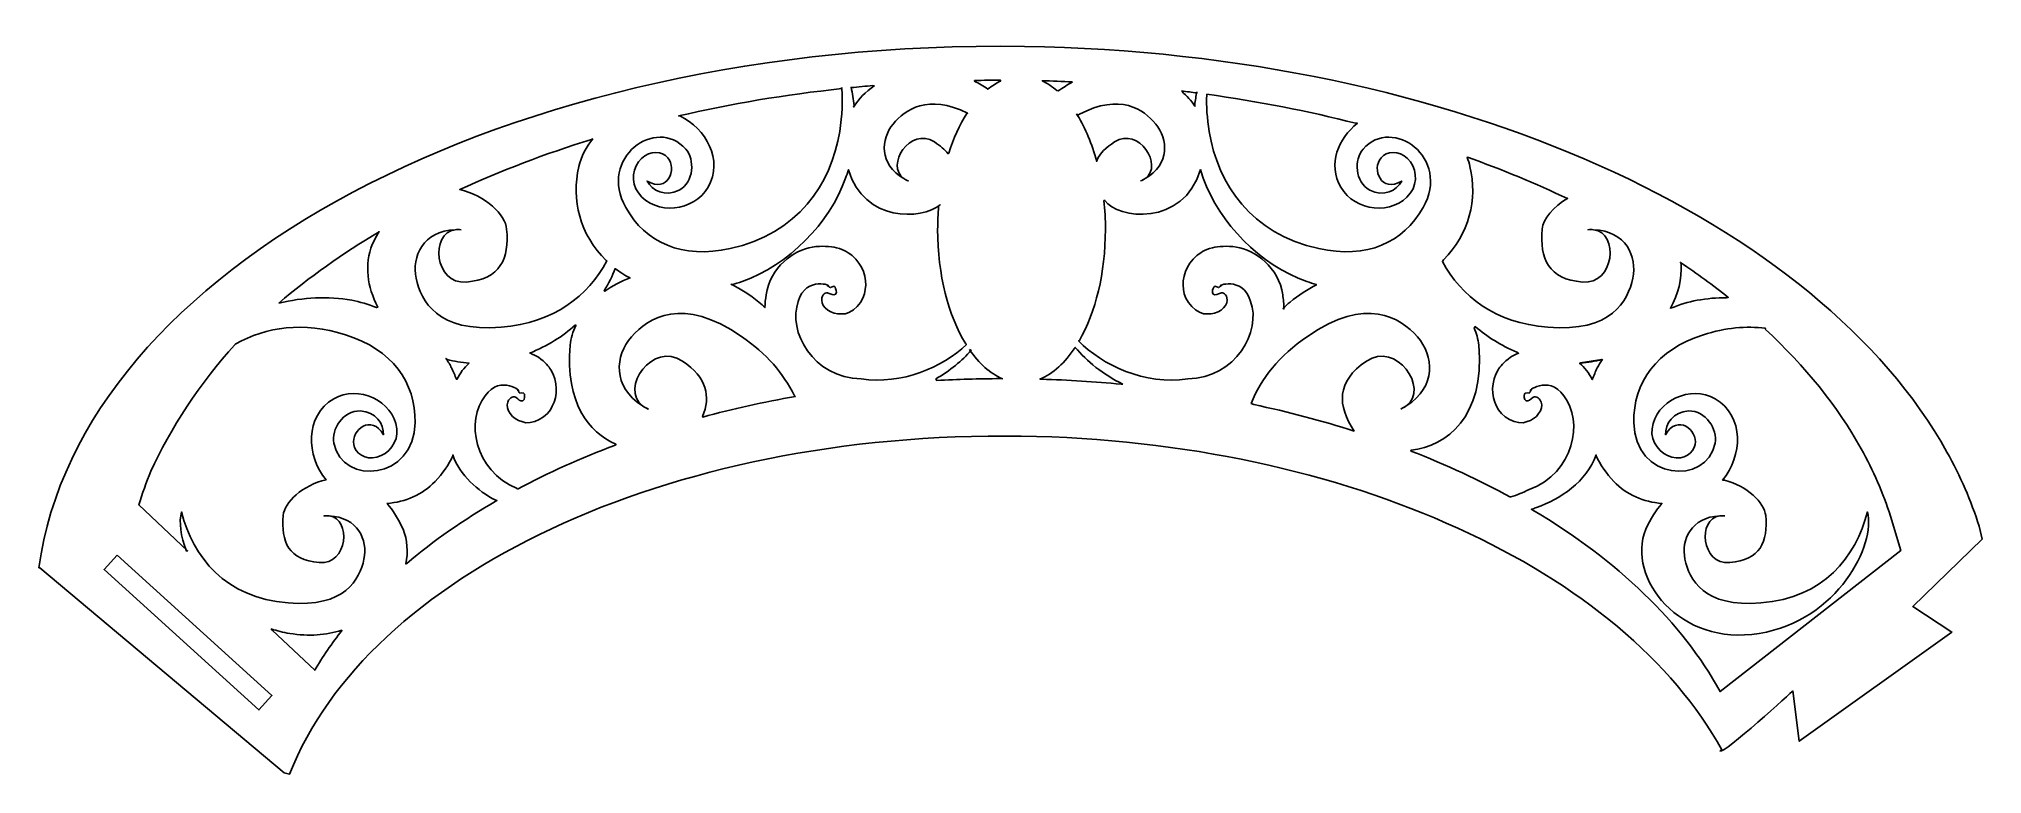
# Model space of a CAD drawing. Header units: centimetres. Extents: x -9.3 to 11.2, y -3.5 to 4.3.
import ezdxf

# ---------------------------------------------------------------- set-up
doc = ezdxf.new("R2010")
doc.units = ezdxf.units.CM
doc.header["$MEASUREMENT"] = 0
doc.layers.add('Camada 1', color=7, linetype='Continuous')

msp = doc.modelspace()

# ---------------------------------------------------------------- linework, layer by layer
at = {"layer": 'Camada 1'}
msp.add_open_spline([(10.87276, -0.06732), (11.01437, -0.32193), (11.12856, -0.58358), (11.21338, -0.85099), (11.21338, -0.85099), (11.21338, -0.85099), (11.24444, -0.98736), (11.24444, -0.98736), (11.24444, -0.98736), (11.24444, -0.98736), (10.51268, -1.69761), (10.51268, -1.69761), (10.51268, -1.69761), (10.51268, -1.69761), (10.92628, -1.96947), (10.92628, -1.96947), (10.92628, -1.96947), (10.92628, -1.96947), (9.31507, -3.12213), (9.31507, -3.12213), (9.31507, -3.12213), (9.31507, -3.12213), (9.24705, -2.58974), (9.24705, -2.58974), (9.24705, -2.58974), (9.24705, -2.58974), (8.51585, -3.2621), (8.47844, -3.22358), (8.47844, -3.22358), (8.47844, -3.22358), (8.49672, -3.21339), (8.49672, -3.21339), (8.49672, -3.21339), (7.47204, -1.33487), (4.5575, 0.04911), (1.10217, 0.1003), (1.10217, 0.1003), (-2.64293, 0.15581), (-5.79943, -1.37253), (-6.61864, -3.46877), (-6.61864, -3.46877), (-6.61864, -3.46877), (-6.67656, -3.4552), (-6.67656, -3.4552), (-6.67656, -3.4552), (-6.67656, -3.4552), (-9.25574, -1.29072), (-9.25574, -1.29072), (-9.25574, -1.29072), (-9.25574, -1.29072), (-9.26455, -1.28937), (-9.26455, -1.28937), (-9.26455, -1.28937), (-8.83431, 1.86681), (-4.32456, 4.29544), (1.13662, 4.21451), (1.13662, 4.21451), (5.68558, 4.14709), (9.52304, 2.35883), (10.87276, -0.06732)], degree=3, knots=[0, 0, 0, 0, 0.0625, 0.0625, 0.0625, 0.0625, 0.125, 0.125, 0.125, 0.125, 0.1875, 0.1875, 0.1875, 0.1875, 0.25, 0.25, 0.25, 0.25, 0.3125, 0.3125, 0.3125, 0.3125, 0.375, 0.375, 0.375, 0.375, 0.4375, 0.4375, 0.4375, 0.4375, 0.5, 0.5, 0.5, 0.5, 0.5625, 0.5625, 0.5625, 0.5625, 0.625, 0.625, 0.625, 0.625, 0.6875, 0.6875, 0.6875, 0.6875, 0.75, 0.75, 0.75, 0.75, 0.8125, 0.8125, 0.8125, 0.8125, 0.875, 0.875, 0.875, 0.875, 1, 1, 1, 1], dxfattribs=at)
at = {"layer": 'Camada 1', "color": 7}
for points, knots in [([(-0.79227, 3.78289), (-0.77954, 3.64232), (-0.78481, 3.48976), (-0.81238, 3.31796), (-0.81238, 3.31796), (-0.90266, 2.75813), (-1.25577, 2.23756), (-1.96895, 2.08074), (-1.96895, 2.08074), (-2.47605, 1.96837), (-2.86171, 2.14273), (-3.07052, 2.51339), (-3.07052, 2.51339), (-3.36603, 3.03944), (-2.74786, 3.48325), (-2.43681, 3.13144), (-2.43681, 3.13144), (-2.34198, 3.02386), (-2.34616, 2.7823), (-2.50825, 2.698), (-2.50825, 2.698), (-2.65393, 2.62206), (-2.79239, 2.69133), (-2.84533, 2.79314), (-2.84533, 2.79314), (-2.62583, 2.6641), (-2.52548, 2.92027), (-2.62633, 3.03973), (-2.62633, 3.03973), (-2.68422, 3.10744), (-2.81416, 3.1226), (-2.90541, 3.03182), (-2.90541, 3.03182), (-2.99674, 2.94215), (-3.02217, 2.78242), (-2.93663, 2.66775), (-2.93663, 2.66775), (-2.75306, 2.42357), (-2.34804, 2.47336), (-2.20238, 2.7277), (-2.20238, 2.7277), (-2.03503, 3.01946), (-2.22619, 3.3469), (-2.49924, 3.48139), (-2.49924, 3.48139), (-2.49924, 3.48139), (-2.5125, 3.48181), (-2.5125, 3.48181), (-2.5125, 3.48181), (-1.96259, 3.60915), (-1.38675, 3.70641), (-0.7908, 3.77018), (-0.7908, 3.77018), (-0.7908, 3.77018), (-0.79227, 3.78289), (-0.79227, 3.78289)], [0, 0, 0, 0, 0.06666667, 0.06666667, 0.06666667, 0.06666667, 0.13333333, 0.13333333, 0.13333333, 0.13333333, 0.2, 0.2, 0.2, 0.2, 0.26666667, 0.26666667, 0.26666667, 0.26666667, 0.33333333, 0.33333333, 0.33333333, 0.33333333, 0.4, 0.4, 0.4, 0.4, 0.46666667, 0.46666667, 0.46666667, 0.46666667, 0.53333333, 0.53333333, 0.53333333, 0.53333333, 0.6, 0.6, 0.6, 0.6, 0.66666667, 0.66666667, 0.66666667, 0.66666667, 0.73333333, 0.73333333, 0.73333333, 0.73333333, 0.8, 0.8, 0.8, 0.8, 0.86666667, 0.86666667, 0.86666667, 0.86666667, 1, 1, 1, 1]), ([(-0.79227, 3.78289), (-0.79227, 3.78289), (-0.79227, 3.78289), (-0.79227, 3.78289), (-0.79227, 3.78289), (-0.79227, 3.78289), (-0.79227, 3.78289), (-0.79227, 3.78289)], [0, 0, 0, 0, 0.33333333, 0.33333333, 0.33333333, 0.33333333, 1, 1, 1, 1]), ([(1.69762, 3.4872), (1.78075, 3.35091), (1.8497, 3.18626), (1.89992, 3.00164), (1.89992, 3.00164), (1.89992, 3.00164), (1.90373, 3.01683), (1.90373, 3.01683), (1.90373, 3.01683), (1.93519, 3.08433), (1.99446, 3.14798), (2.08764, 3.2072), (2.08764, 3.2072), (2.34254, 3.36973), (2.60919, 2.96119), (2.41056, 2.82019), (2.41056, 2.82019), (2.67276, 2.97238), (2.65554, 3.23778), (2.52264, 3.39619), (2.52264, 3.39619), (2.3935, 3.55108), (2.14976, 3.72568), (1.71661, 3.49858), (1.71661, 3.49858), (1.71661, 3.49858), (1.69762, 3.4872), (1.69762, 3.4872)], [0, 0, 0, 0, 0.125, 0.125, 0.125, 0.125, 0.25, 0.25, 0.25, 0.25, 0.375, 0.375, 0.375, 0.375, 0.5, 0.5, 0.5, 0.5, 0.625, 0.625, 0.625, 0.625, 0.75, 0.75, 0.75, 0.75, 1, 1, 1, 1]), ([(2.95669, 3.73725), (2.94767, 3.6914), (2.94034, 3.6451), (2.93484, 3.59832), (2.93484, 3.59832), (2.93484, 3.59832), (2.93569, 3.58414), (2.93569, 3.58414), (2.93569, 3.58414), (2.89801, 3.64161), (2.8511, 3.69444), (2.79668, 3.74136), (2.79668, 3.74136), (2.79668, 3.74136), (2.79694, 3.74454), (2.79694, 3.74454), (2.79694, 3.74454), (2.85068, 3.73803), (2.90428, 3.73128), (2.95767, 3.72422), (2.95767, 3.72422), (2.95767, 3.72422), (2.95669, 3.73725), (2.95669, 3.73725)], [0, 0, 0, 0, 0.14285714, 0.14285714, 0.14285714, 0.14285714, 0.28571429, 0.28571429, 0.28571429, 0.28571429, 0.42857143, 0.42857143, 0.42857143, 0.42857143, 0.57142857, 0.57142857, 0.57142857, 0.57142857, 0.71428571, 0.71428571, 0.71428571, 0.71428571, 1, 1, 1, 1]), ([(2.95669, 3.73725), (2.95669, 3.73725), (2.95669, 3.73725), (2.95669, 3.73725), (2.95669, 3.73725), (2.95669, 3.73725), (2.95669, 3.73725), (2.95669, 3.73725)], [0, 0, 0, 0, 0.33333333, 0.33333333, 0.33333333, 0.33333333, 1, 1, 1, 1]), ([(4.65167, 3.40441), (4.44916, 3.24465), (4.33568, 2.97351), (4.47667, 2.72771), (4.47667, 2.72771), (4.62232, 2.47337), (5.02735, 2.42354), (5.21092, 2.66776), (5.21092, 2.66776), (5.29643, 2.7824), (5.27101, 2.94216), (5.1797, 3.03183), (5.1797, 3.03183), (5.08845, 3.12261), (4.95851, 3.10745), (4.90062, 3.03974), (4.90062, 3.03974), (4.79976, 2.92028), (4.90012, 2.66411), (5.11962, 2.79315), (5.11962, 2.79315), (5.06668, 2.69134), (4.92822, 2.62207), (4.78254, 2.69801), (4.78254, 2.69801), (4.62046, 2.78233), (4.61628, 3.02387), (4.7111, 3.13145), (4.7111, 3.13145), (5.02217, 3.48324), (5.64034, 3.03943), (5.3448, 2.51341), (5.3448, 2.51341), (5.13599, 2.14276), (4.75033, 1.96839), (4.24323, 2.08076), (4.24323, 2.08076), (3.53005, 2.23758), (3.17693, 2.75815), (3.08666, 3.31798), (3.08666, 3.31798), (3.06414, 3.45832), (3.05652, 3.58579), (3.06145, 3.7044), (3.06145, 3.7044), (3.06145, 3.7044), (3.06222, 3.71009), (3.06222, 3.71009), (3.06222, 3.71009), (3.60557, 3.63468), (4.13119, 3.53179), (4.63464, 3.40405), (4.63464, 3.40405), (4.63464, 3.40405), (4.65167, 3.40441), (4.65167, 3.40441)], [0, 0, 0, 0, 0.06666667, 0.06666667, 0.06666667, 0.06666667, 0.13333333, 0.13333333, 0.13333333, 0.13333333, 0.2, 0.2, 0.2, 0.2, 0.26666667, 0.26666667, 0.26666667, 0.26666667, 0.33333333, 0.33333333, 0.33333333, 0.33333333, 0.4, 0.4, 0.4, 0.4, 0.46666667, 0.46666667, 0.46666667, 0.46666667, 0.53333333, 0.53333333, 0.53333333, 0.53333333, 0.6, 0.6, 0.6, 0.6, 0.66666667, 0.66666667, 0.66666667, 0.66666667, 0.73333333, 0.73333333, 0.73333333, 0.73333333, 0.8, 0.8, 0.8, 0.8, 0.86666667, 0.86666667, 0.86666667, 0.86666667, 1, 1, 1, 1]), ([(1.68791, 3.50283), (1.69116, 3.49767), (1.69439, 3.49246), (1.69759, 3.48719), (1.69759, 3.48719), (1.69759, 3.48719), (1.68791, 3.50283), (1.68791, 3.50283)], [0, 0, 0, 0, 0.33333333, 0.33333333, 0.33333333, 0.33333333, 1, 1, 1, 1]), ([(1.68791, 3.50283), (1.68791, 3.50283), (1.68791, 3.50283), (1.68791, 3.50283), (1.68791, 3.50283), (1.68791, 3.50283), (1.68791, 3.50283), (1.68791, 3.50283)], [0, 0, 0, 0, 0.33333333, 0.33333333, 0.33333333, 0.33333333, 1, 1, 1, 1]), ([(1.69762, 3.4872), (1.69762, 3.4872), (1.69762, 3.4872), (1.69762, 3.4872), (1.69762, 3.4872), (1.69762, 3.4872), (1.69762, 3.4872), (1.69762, 3.4872)], [0, 0, 0, 0, 0.33333333, 0.33333333, 0.33333333, 0.33333333, 1, 1, 1, 1]), ([(4.65167, 3.40441), (4.65167, 3.40441), (4.65167, 3.40441), (4.65167, 3.40441), (4.65167, 3.40441), (4.65167, 3.40441), (4.65167, 3.40441), (4.65167, 3.40441)], [0, 0, 0, 0, 0.33333333, 0.33333333, 0.33333333, 0.33333333, 1, 1, 1, 1]), ([(0.51713, 1.07486), (0.33555, 1.37119), (0.22119, 1.80236), (0.22119, 2.28229), (0.22119, 2.28229), (0.22119, 2.36518), (0.2246, 2.4466), (0.23116, 2.52613), (0.23116, 2.52613), (0.23116, 2.52613), (0.24651, 2.5432), (0.24651, 2.5432), (0.24651, 2.5432), (0.04987, 2.38165), (-0.55153, 2.35781), (-0.71927, 2.91092), (-0.71927, 2.91092), (-0.71927, 2.91092), (-0.72165, 2.91156), (-0.72165, 2.91156), (-0.72165, 2.91156), (-0.73046, 2.8824), (-0.74009, 2.85311), (-0.75062, 2.82367), (-0.75062, 2.82367), (-0.92069, 2.34697), (-1.35077, 1.90747), (-1.84343, 1.73293), (-1.84343, 1.73293), (-1.88018, 1.71989), (-1.91833, 1.70843), (-1.95757, 1.69851), (-1.95757, 1.69851), (-1.95757, 1.69851), (-1.95537, 1.70343), (-1.95537, 1.70343), (-1.95537, 1.70343), (-1.85716, 1.65424), (-1.76032, 1.59201), (-1.66666, 1.5155), (-1.66666, 1.5155), (-1.64351, 1.49656), (-1.62105, 1.47727), (-1.5993, 1.45764), (-1.5993, 1.45764), (-1.5993, 1.45764), (-1.60168, 1.4576), (-1.60168, 1.4576), (-1.60168, 1.4576), (-1.60067, 1.50409), (-1.59618, 1.5496), (-1.58827, 1.5933), (-1.58827, 1.5933), (-1.54871, 1.88058), (-1.29456, 2.06854), (-1.09998, 2.0963), (-1.09998, 2.0963), (-0.99923, 2.11255), (-0.91469, 2.10387), (-0.84619, 2.08953), (-0.84619, 2.08953), (-0.76271, 2.0672), (-0.70884, 2.02958), (-0.68141, 2.00653), (-0.68141, 2.00653), (-0.5697, 1.91377), (-0.52142, 1.76756), (-0.54256, 1.64762), (-0.54256, 1.64762), (-0.54491, 1.5347), (-0.68321, 1.37412), (-0.7954, 1.39052), (-0.7954, 1.39052), (-0.8948, 1.37853), (-1.00707, 1.46159), (-1.00175, 1.53683), (-1.00175, 1.53683), (-1.00156, 1.60525), (-0.95495, 1.61922), (-0.93301, 1.61097), (-0.93301, 1.61097), (-0.90531, 1.60309), (-0.87906, 1.58351), (-0.85549, 1.60047), (-0.85549, 1.60047), (-0.83303, 1.61793), (-0.8584, 1.66418), (-0.86086, 1.67265), (-0.86086, 1.67265), (-0.8702, 1.7016), (-0.91923, 1.65416), (-0.91923, 1.6727), (-0.91923, 1.6727), (-0.92791, 1.68408), (-0.93944, 1.68646), (-0.94341, 1.69154), (-0.94341, 1.69154), (-0.87269, 1.68), (-1.16923, 1.80129), (-1.24977, 1.52263), (-1.24977, 1.52263), (-1.36394, 1.20772), (-1.09676, 0.71766), (-0.58561, 0.70374), (-0.58561, 0.70374), (-0.15614, 0.64167), (0.2704, 0.82712), (0.52501, 1.0664), (0.52501, 1.0664), (0.52501, 1.0664), (0.51713, 1.07486), (0.51713, 1.07486)], [0, 0, 0, 0, 0.03448276, 0.03448276, 0.03448276, 0.03448276, 0.06896552, 0.06896552, 0.06896552, 0.06896552, 0.10344828, 0.10344828, 0.10344828, 0.10344828, 0.13793103, 0.13793103, 0.13793103, 0.13793103, 0.17241379, 0.17241379, 0.17241379, 0.17241379, 0.20689655, 0.20689655, 0.20689655, 0.20689655, 0.24137931, 0.24137931, 0.24137931, 0.24137931, 0.27586207, 0.27586207, 0.27586207, 0.27586207, 0.31034483, 0.31034483, 0.31034483, 0.31034483, 0.34482759, 0.34482759, 0.34482759, 0.34482759, 0.37931034, 0.37931034, 0.37931034, 0.37931034, 0.4137931, 0.4137931, 0.4137931, 0.4137931, 0.44827586, 0.44827586, 0.44827586, 0.44827586, 0.48275862, 0.48275862, 0.48275862, 0.48275862, 0.51724138, 0.51724138, 0.51724138, 0.51724138, 0.55172414, 0.55172414, 0.55172414, 0.55172414, 0.5862069, 0.5862069, 0.5862069, 0.5862069, 0.62068966, 0.62068966, 0.62068966, 0.62068966, 0.65517241, 0.65517241, 0.65517241, 0.65517241, 0.68965517, 0.68965517, 0.68965517, 0.68965517, 0.72413793, 0.72413793, 0.72413793, 0.72413793, 0.75862069, 0.75862069, 0.75862069, 0.75862069, 0.79310345, 0.79310345, 0.79310345, 0.79310345, 0.82758621, 0.82758621, 0.82758621, 0.82758621, 0.86206897, 0.86206897, 0.86206897, 0.86206897, 0.89655172, 0.89655172, 0.89655172, 0.89655172, 0.93103448, 0.93103448, 0.93103448, 0.93103448, 1, 1, 1, 1]), ([(2.99492, 2.91551), (2.81453, 2.30858), (2.11518, 2.38984), (1.98572, 2.58891), (1.98572, 2.58891), (1.98572, 2.58891), (1.97622, 2.58817), (1.97622, 2.58817), (1.97622, 2.58817), (1.98659, 2.48914), (1.99202, 2.38687), (1.99202, 2.28231), (1.99202, 2.28231), (1.99202, 1.82106), (1.88645, 1.4049), (1.71704, 1.11015), (1.71704, 1.11015), (1.71704, 1.11015), (1.70852, 1.10671), (1.70852, 1.10671), (1.70852, 1.10671), (1.95659, 0.84848), (2.4066, 0.63821), (2.85993, 0.70375), (2.85993, 0.70375), (3.37105, 0.71764), (3.63825, 1.2077), (3.52409, 1.52264), (3.52409, 1.52264), (3.44355, 1.8013), (3.14701, 1.68001), (3.21773, 1.69155), (3.21773, 1.69155), (3.21376, 1.68647), (3.20223, 1.68406), (3.19355, 1.67271), (3.19355, 1.67271), (3.19355, 1.65414), (3.1445, 1.7016), (3.13518, 1.67266), (3.13518, 1.67266), (3.13272, 1.66422), (3.10735, 1.61797), (3.12981, 1.60048), (3.12981, 1.60048), (3.15338, 1.58355), (3.17963, 1.60313), (3.20733, 1.61098), (3.20733, 1.61098), (3.22926, 1.61924), (3.27588, 1.60526), (3.27607, 1.53684), (3.27607, 1.53684), (3.28139, 1.46159), (3.16913, 1.37854), (3.06972, 1.39053), (3.06972, 1.39053), (2.95756, 1.37413), (2.81924, 1.53473), (2.81688, 1.64763), (2.81688, 1.64763), (2.79574, 1.76757), (2.84403, 1.9138), (2.95573, 2.00654), (2.95573, 2.00654), (2.98314, 2.02959), (3.03701, 2.06721), (3.12051, 2.08954), (3.12051, 2.08954), (3.18901, 2.10388), (3.27355, 2.11256), (3.3743, 2.09631), (3.3743, 2.09631), (3.56887, 2.06856), (3.82303, 1.88062), (3.86259, 1.59331), (3.86259, 1.59331), (3.87137, 1.54479), (3.87598, 1.49404), (3.87624, 1.44218), (3.87624, 1.44218), (3.87624, 1.44218), (3.86619, 1.45088), (3.86619, 1.45088), (3.86619, 1.45088), (3.89027, 1.47281), (3.91522, 1.49435), (3.94099, 1.51546), (3.94099, 1.51546), (4.03108, 1.58907), (4.12411, 1.64945), (4.21846, 1.69771), (4.21846, 1.69771), (4.21846, 1.69771), (4.21592, 1.70263), (4.21592, 1.70263), (4.21592, 1.70263), (4.18229, 1.71157), (4.14948, 1.72165), (4.11776, 1.73292), (4.11776, 1.73292), (3.62511, 1.90747), (3.19503, 2.34697), (3.02495, 2.82366), (3.02495, 2.82366), (3.01394, 2.85443), (3.00392, 2.88504), (2.99481, 2.91547), (2.99481, 2.91547), (2.99481, 2.91547), (2.99492, 2.91551), (2.99492, 2.91551)], [0, 0, 0, 0, 0.03448276, 0.03448276, 0.03448276, 0.03448276, 0.06896552, 0.06896552, 0.06896552, 0.06896552, 0.10344828, 0.10344828, 0.10344828, 0.10344828, 0.13793103, 0.13793103, 0.13793103, 0.13793103, 0.17241379, 0.17241379, 0.17241379, 0.17241379, 0.20689655, 0.20689655, 0.20689655, 0.20689655, 0.24137931, 0.24137931, 0.24137931, 0.24137931, 0.27586207, 0.27586207, 0.27586207, 0.27586207, 0.31034483, 0.31034483, 0.31034483, 0.31034483, 0.34482759, 0.34482759, 0.34482759, 0.34482759, 0.37931034, 0.37931034, 0.37931034, 0.37931034, 0.4137931, 0.4137931, 0.4137931, 0.4137931, 0.44827586, 0.44827586, 0.44827586, 0.44827586, 0.48275862, 0.48275862, 0.48275862, 0.48275862, 0.51724138, 0.51724138, 0.51724138, 0.51724138, 0.55172414, 0.55172414, 0.55172414, 0.55172414, 0.5862069, 0.5862069, 0.5862069, 0.5862069, 0.62068966, 0.62068966, 0.62068966, 0.62068966, 0.65517241, 0.65517241, 0.65517241, 0.65517241, 0.68965517, 0.68965517, 0.68965517, 0.68965517, 0.72413793, 0.72413793, 0.72413793, 0.72413793, 0.75862069, 0.75862069, 0.75862069, 0.75862069, 0.79310345, 0.79310345, 0.79310345, 0.79310345, 0.82758621, 0.82758621, 0.82758621, 0.82758621, 0.86206897, 0.86206897, 0.86206897, 0.86206897, 0.89655172, 0.89655172, 0.89655172, 0.89655172, 0.93103448, 0.93103448, 0.93103448, 0.93103448, 1, 1, 1, 1]), ([(2.99492, 2.91551), (2.99492, 2.91551), (2.99492, 2.91551), (2.99492, 2.91551), (2.99492, 2.91551), (2.99492, 2.91551), (2.99492, 2.91551), (2.99492, 2.91551)], [0, 0, 0, 0, 0.33333333, 0.33333333, 0.33333333, 0.33333333, 1, 1, 1, 1]), ([(-7.19524, 1.06335), (-7.55529, 0.68079), (-7.88593, 0.16284), (-8.0826, -0.27071), (-8.0826, -0.27071), (-8.13136, -0.38766), (-8.1738, -0.50614), (-8.20965, -0.62605), (-8.20965, -0.62605), (-8.20965, -0.62605), (-7.6948, -1.10992), (-7.6948, -1.10992), (-7.6948, -1.10992), (-7.6948, -1.10992), (-7.70631, -1.11333), (-7.70631, -1.11333), (-7.70631, -1.11333), (-7.76918, -0.95416), (-7.78733, -0.80578), (-7.75931, -0.70058), (-7.75931, -0.70058), (-7.63718, -1.17458), (-7.29925, -1.60826), (-6.63435, -1.66065), (-6.63435, -1.66065), (-6.03295, -1.71177), (-5.87886, -1.41324), (-5.83359, -1.19869), (-5.83359, -1.19869), (-5.79028, -0.9965), (-5.89923, -0.7539), (-6.20221, -0.74212), (-6.20221, -0.74212), (-5.9607, -0.77376), (-6.00512, -1.25962), (-6.30646, -1.23528), (-6.30646, -1.23528), (-6.62806, -1.2098), (-6.71109, -1.01533), (-6.6859, -0.73657), (-6.6859, -0.73657), (-6.67378, -0.60169), (-6.47997, -0.41396), (-6.23338, -0.36128), (-6.23338, -0.36128), (-6.23338, -0.36128), (-6.23314, -0.36109), (-6.23314, -0.36109), (-6.23314, -0.36109), (-6.44039, -0.11093), (-6.46468, 0.31344), (-6.15175, 0.4942), (-6.15175, 0.4942), (-5.89804, 0.64099), (-5.52281, 0.48065), (-5.48672, 0.17726), (-5.48672, 0.17726), (-5.47034, 0.03515), (-5.57258, -0.09018), (-5.69656, -0.12185), (-5.69656, -0.12185), (-5.82107, -0.15453), (-5.92585, -0.07613), (-5.94186, 0.01145), (-5.94186, 0.01145), (-5.96909, 0.16541), (-5.75364, 0.33652), (-5.62862, 0.11472), (-5.62862, 0.11472), (-5.62328, 0.22934), (-5.70823, 0.35877), (-5.87233, 0.36629), (-5.87233, 0.36629), (-6.05481, 0.37478), (-6.17975, 0.16801), (-6.15181, 0.02733), (-6.15181, 0.02733), (-6.05952, -0.4331), (-5.30207, -0.35981), (-5.2934, 0.24349), (-5.2934, 0.24349), (-5.28782, 0.66886), (-5.53372, 1.01335), (-6.02868, 1.17088), (-6.02868, 1.17088), (-6.47397, 1.31338), (-6.86651, 1.25282), (-7.1856, 1.0756), (-7.1856, 1.0756), (-7.1856, 1.0756), (-7.19524, 1.06335), (-7.19524, 1.06335)], [0, 0, 0, 0, 0.04166667, 0.04166667, 0.04166667, 0.04166667, 0.08333333, 0.08333333, 0.08333333, 0.08333333, 0.125, 0.125, 0.125, 0.125, 0.16666667, 0.16666667, 0.16666667, 0.16666667, 0.20833333, 0.20833333, 0.20833333, 0.20833333, 0.25, 0.25, 0.25, 0.25, 0.29166667, 0.29166667, 0.29166667, 0.29166667, 0.33333333, 0.33333333, 0.33333333, 0.33333333, 0.375, 0.375, 0.375, 0.375, 0.41666667, 0.41666667, 0.41666667, 0.41666667, 0.45833333, 0.45833333, 0.45833333, 0.45833333, 0.5, 0.5, 0.5, 0.5, 0.54166667, 0.54166667, 0.54166667, 0.54166667, 0.58333333, 0.58333333, 0.58333333, 0.58333333, 0.625, 0.625, 0.625, 0.625, 0.66666667, 0.66666667, 0.66666667, 0.66666667, 0.70833333, 0.70833333, 0.70833333, 0.70833333, 0.75, 0.75, 0.75, 0.75, 0.79166667, 0.79166667, 0.79166667, 0.79166667, 0.83333333, 0.83333333, 0.83333333, 0.83333333, 0.875, 0.875, 0.875, 0.875, 0.91666667, 0.91666667, 0.91666667, 0.91666667, 1, 1, 1, 1]), ([(6.26771, -0.54543), (5.94066, -0.36588), (5.58868, -0.20237), (5.21536, -0.05709), (5.21536, -0.05709), (5.21536, -0.05709), (5.21846, -0.04873), (5.21846, -0.04873), (5.21846, -0.04873), (5.59316, 0.00006), (5.9929, 0.29174), (5.93297, 1.06069), (5.93297, 1.06069), (5.92408, 1.12435), (5.90701, 1.18581), (5.8827, 1.24444), (5.8827, 1.24444), (5.8827, 1.24444), (5.89471, 1.25801), (5.89471, 1.25801), (5.89471, 1.25801), (6.01869, 1.15072), (6.16477, 1.05698), (6.33246, 0.988), (6.33246, 0.988), (6.33246, 0.988), (6.35146, 0.97575), (6.35146, 0.97575), (6.35146, 0.97575), (6.31974, 0.96228), (6.29145, 0.94744), (6.26618, 0.93254), (6.26618, 0.93254), (6.19424, 0.88465), (6.15524, 0.83176), (6.13664, 0.80117), (6.13664, 0.80117), (6.06047, 0.67753), (6.06155, 0.52354), (6.11997, 0.4167), (6.11997, 0.4167), (6.15833, 0.31047), (6.34079, 0.20263), (6.44178, 0.25406), (6.44178, 0.25406), (6.53978, 0.27451), (6.61955, 0.38913), (6.59042, 0.45872), (6.59042, 0.45872), (6.56835, 0.52349), (6.5197, 0.52182), (6.5016, 0.50698), (6.5016, 0.50698), (6.47787, 0.49066), (6.45927, 0.46369), (6.43154, 0.47221), (6.43154, 0.47221), (6.40466, 0.48158), (6.41389, 0.53351), (6.41352, 0.5423), (6.41352, 0.5423), (6.41307, 0.5727), (6.47472, 0.54346), (6.46879, 0.56103), (6.46879, 0.56103), (6.47339, 0.57458), (6.48355, 0.58053), (6.48567, 0.58664), (6.48567, 0.58664), (6.42236, 0.55306), (6.6645, 0.76291), (6.83, 0.52467), (6.83, 0.52467), (7.03897, 0.26286), (6.94271, -0.28691), (6.46292, -0.46371), (6.46292, -0.46371), (6.40037, -0.49543), (6.33581, -0.52102), (6.27022, -0.54099), (6.27022, -0.54099), (6.27022, -0.54099), (6.26771, -0.54543), (6.26771, -0.54543)], [0, 0, 0, 0, 0.04545455, 0.04545455, 0.04545455, 0.04545455, 0.09090909, 0.09090909, 0.09090909, 0.09090909, 0.13636364, 0.13636364, 0.13636364, 0.13636364, 0.18181818, 0.18181818, 0.18181818, 0.18181818, 0.22727273, 0.22727273, 0.22727273, 0.22727273, 0.27272727, 0.27272727, 0.27272727, 0.27272727, 0.31818182, 0.31818182, 0.31818182, 0.31818182, 0.36363636, 0.36363636, 0.36363636, 0.36363636, 0.40909091, 0.40909091, 0.40909091, 0.40909091, 0.45454545, 0.45454545, 0.45454545, 0.45454545, 0.5, 0.5, 0.5, 0.5, 0.54545455, 0.54545455, 0.54545455, 0.54545455, 0.59090909, 0.59090909, 0.59090909, 0.59090909, 0.63636364, 0.63636364, 0.63636364, 0.63636364, 0.68181818, 0.68181818, 0.68181818, 0.68181818, 0.72727273, 0.72727273, 0.72727273, 0.72727273, 0.77272727, 0.77272727, 0.77272727, 0.77272727, 0.81818182, 0.81818182, 0.81818182, 0.81818182, 0.86363636, 0.86363636, 0.86363636, 0.86363636, 0.90909091, 0.90909091, 0.90909091, 0.90909091, 1, 1, 1, 1]), ([(8.95593, 1.22966), (9.37731, 0.83842), (9.7192, 0.41519), (9.96788, -0.03203), (9.96788, -0.03203), (10.09647, -0.26328), (10.20018, -0.50092), (10.27723, -0.74379), (10.27723, -0.74379), (10.27723, -0.74379), (10.38809, -1.10667), (10.38809, -1.10667), (10.38809, -1.10667), (10.38809, -1.10667), (8.47838, -2.59643), (8.47838, -2.59643), (8.47838, -2.59643), (8.07997, -1.86607), (7.39491, -1.21073), (6.50303, -0.67997), (6.50303, -0.67997), (6.50303, -0.67997), (6.48816, -0.67203), (6.48816, -0.67203), (6.48816, -0.67203), (6.50628, -0.66597), (6.52433, -0.65952), (6.54237, -0.65266), (6.54237, -0.65266), (6.7924, -0.56728), (7.06926, -0.37929), (7.1711, -0.09823), (7.1711, -0.09823), (7.1711, -0.09823), (7.1665, -0.10064), (7.1665, -0.10064), (7.1665, -0.10064), (7.21447, -0.20232), (7.279, -0.29635), (7.35774, -0.37956), (7.35774, -0.37956), (7.48876, -0.51788), (7.67416, -0.59562), (7.86452, -0.61022), (7.86452, -0.61022), (7.86452, -0.61022), (7.86412, -0.60982), (7.86412, -0.60982), (7.86412, -0.60982), (7.80385, -0.68242), (7.74675, -0.77241), (7.69476, -0.8825), (7.69476, -0.8825), (7.4877, -1.4005), (8.05581, -2.12279), (8.89134, -1.98288), (8.89134, -1.98288), (9.72724, -1.84223), (10.12475, -1.04287), (10.0336, -0.7006), (10.0336, -0.7006), (9.91149, -1.1746), (9.57354, -1.60828), (8.90864, -1.66067), (8.90864, -1.66067), (8.30727, -1.71179), (8.15315, -1.41326), (8.10788, -1.19871), (8.10788, -1.19871), (8.06457, -0.99652), (8.17352, -0.75392), (8.47652, -0.74214), (8.47652, -0.74214), (8.23498, -0.77378), (8.27943, -1.25964), (8.58074, -1.2353), (8.58074, -1.2353), (8.90234, -1.20982), (8.98539, -1.01535), (8.96018, -0.73659), (8.96018, -0.73659), (8.94838, -0.60501), (8.76365, -0.42314), (8.52573, -0.36543), (8.52573, -0.36543), (8.52573, -0.36543), (8.5056, -0.36331), (8.5056, -0.36331), (8.5056, -0.36331), (8.71452, -0.11349), (8.73986, 0.31286), (8.42604, 0.49415), (8.42604, 0.49415), (8.17233, 0.64094), (7.7971, 0.4806), (7.76101, 0.17721), (7.76101, 0.17721), (7.74463, 0.0351), (7.84684, -0.09023), (7.97085, -0.1219), (7.97085, -0.1219), (8.09534, -0.15458), (8.20011, -0.07618), (8.21615, 0.0114), (8.21615, 0.0114), (8.24335, 0.16536), (8.02793, 0.33647), (7.90288, 0.11467), (7.90288, 0.11467), (7.89756, 0.22929), (7.98249, 0.35872), (8.14661, 0.36624), (8.14661, 0.36624), (8.32909, 0.37473), (8.454, 0.16796), (8.42609, 0.02728), (8.42609, 0.02728), (8.3338, -0.43315), (7.57635, -0.35986), (7.56768, 0.24344), (7.56768, 0.24344), (7.5621, 0.66881), (7.80803, 1.0133), (8.30296, 1.17083), (8.30296, 1.17083), (8.53651, 1.24557), (8.75553, 1.26444), (8.95706, 1.23994), (8.95706, 1.23994), (8.95706, 1.23994), (8.95593, 1.22966), (8.95593, 1.22966)], [0, 0, 0, 0, 0.02941176, 0.02941176, 0.02941176, 0.02941176, 0.05882353, 0.05882353, 0.05882353, 0.05882353, 0.08823529, 0.08823529, 0.08823529, 0.08823529, 0.11764706, 0.11764706, 0.11764706, 0.11764706, 0.14705882, 0.14705882, 0.14705882, 0.14705882, 0.17647059, 0.17647059, 0.17647059, 0.17647059, 0.20588235, 0.20588235, 0.20588235, 0.20588235, 0.23529412, 0.23529412, 0.23529412, 0.23529412, 0.26470588, 0.26470588, 0.26470588, 0.26470588, 0.29411765, 0.29411765, 0.29411765, 0.29411765, 0.32352941, 0.32352941, 0.32352941, 0.32352941, 0.35294118, 0.35294118, 0.35294118, 0.35294118, 0.38235294, 0.38235294, 0.38235294, 0.38235294, 0.41176471, 0.41176471, 0.41176471, 0.41176471, 0.44117647, 0.44117647, 0.44117647, 0.44117647, 0.47058824, 0.47058824, 0.47058824, 0.47058824, 0.5, 0.5, 0.5, 0.5, 0.52941176, 0.52941176, 0.52941176, 0.52941176, 0.55882353, 0.55882353, 0.55882353, 0.55882353, 0.58823529, 0.58823529, 0.58823529, 0.58823529, 0.61764706, 0.61764706, 0.61764706, 0.61764706, 0.64705882, 0.64705882, 0.64705882, 0.64705882, 0.67647059, 0.67647059, 0.67647059, 0.67647059, 0.70588235, 0.70588235, 0.70588235, 0.70588235, 0.73529412, 0.73529412, 0.73529412, 0.73529412, 0.76470588, 0.76470588, 0.76470588, 0.76470588, 0.79411765, 0.79411765, 0.79411765, 0.79411765, 0.82352941, 0.82352941, 0.82352941, 0.82352941, 0.85294118, 0.85294118, 0.85294118, 0.85294118, 0.88235294, 0.88235294, 0.88235294, 0.88235294, 0.91176471, 0.91176471, 0.91176471, 0.91176471, 0.94117647, 0.94117647, 0.94117647, 0.94117647, 1, 1, 1, 1]), ([(-7.19524, 1.06335), (-7.19524, 1.06335), (-7.19524, 1.06335), (-7.19524, 1.06335), (-7.19524, 1.06335), (-7.19524, 1.06335), (-7.19524, 1.06335), (-7.19524, 1.06335)], [0, 0, 0, 0, 0.33333333, 0.33333333, 0.33333333, 0.33333333, 1, 1, 1, 1]), ([(-7.18561, 1.0756), (-7.18849, 1.07399), (-7.1914, 1.07237), (-7.19429, 1.07076), (-7.19429, 1.07076), (-7.19429, 1.07076), (-7.18561, 1.0756), (-7.18561, 1.0756)], [0, 0, 0, 0, 0.33333333, 0.33333333, 0.33333333, 0.33333333, 1, 1, 1, 1]), ([(-7.18561, 1.0756), (-7.18561, 1.0756), (-7.18561, 1.0756), (-7.18561, 1.0756), (-7.18561, 1.0756), (-7.18561, 1.0756), (-7.18561, 1.0756), (-7.18561, 1.0756)], [0, 0, 0, 0, 0.33333333, 0.33333333, 0.33333333, 0.33333333, 1, 1, 1, 1]), ([(0.51713, 1.07486), (0.51713, 1.07486), (0.51713, 1.07486), (0.51713, 1.07486), (0.51713, 1.07486), (0.51713, 1.07486), (0.51713, 1.07486), (0.51713, 1.07486)], [0, 0, 0, 0, 0.33333333, 0.33333333, 0.33333333, 0.33333333, 1, 1, 1, 1]), ([(8.95593, 1.22966), (8.95593, 1.22966), (8.95593, 1.22966), (8.95593, 1.22966), (8.95593, 1.22966), (8.95593, 1.22966), (8.95593, 1.22966), (8.95593, 1.22966)], [0, 0, 0, 0, 0.33333333, 0.33333333, 0.33333333, 0.33333333, 1, 1, 1, 1]), ([(0.55618, 1.01474), (0.65662, 0.86888), (0.77478, 0.76204), (0.90379, 0.70676), (0.90379, 0.70676), (0.90379, 0.70676), (0.87974, 0.7075), (0.87974, 0.7075), (0.87974, 0.7075), (0.65461, 0.70694), (0.43177, 0.70065), (0.21164, 0.68885), (0.21164, 0.68885), (0.21164, 0.68885), (0.20219, 0.70494), (0.20219, 0.70494), (0.20219, 0.70494), (0.35136, 0.79125), (0.47834, 0.8969), (0.5748, 1.00654), (0.5748, 1.00654), (0.5748, 1.00654), (0.55618, 1.01474), (0.55618, 1.01474)], [0, 0, 0, 0, 0.14285714, 0.14285714, 0.14285714, 0.14285714, 0.28571429, 0.28571429, 0.28571429, 0.28571429, 0.42857143, 0.42857143, 0.42857143, 0.42857143, 0.57142857, 0.57142857, 0.57142857, 0.57142857, 0.71428571, 0.71428571, 0.71428571, 0.71428571, 1, 1, 1, 1]), ([(0.55618, 1.01474), (0.55618, 1.01474), (0.55618, 1.01474), (0.55618, 1.01474), (0.55618, 1.01474), (0.55618, 1.01474), (0.55618, 1.01474), (0.55618, 1.01474)], [0, 0, 0, 0, 0.33333333, 0.33333333, 0.33333333, 0.33333333, 1, 1, 1, 1]), ([(7.23276, 0.90621), (7.21337, 0.87763), (7.19672, 0.84922), (7.18315, 0.82123), (7.18315, 0.82123), (7.16344, 0.78048), (7.14637, 0.73966), (7.13187, 0.69881), (7.13187, 0.69881), (7.13187, 0.69881), (7.12801, 0.70003), (7.12801, 0.70003), (7.12801, 0.70003), (7.09414, 0.76795), (7.0485, 0.8247), (6.99617, 0.87087), (6.99617, 0.87087), (6.99617, 0.87087), (7.23276, 0.90621), (7.23276, 0.90621)], [0, 0, 0, 0, 0.16666667, 0.16666667, 0.16666667, 0.16666667, 0.33333333, 0.33333333, 0.33333333, 0.33333333, 0.5, 0.5, 0.5, 0.5, 0.66666667, 0.66666667, 0.66666667, 0.66666667, 1, 1, 1, 1]), ([(7.0058, 0.87277), (7.08449, 0.8783), (7.16003, 0.89076), (7.23205, 0.90926), (7.23205, 0.90926), (7.23205, 0.90926), (7.0058, 0.87277), (7.0058, 0.87277)], [0, 0, 0, 0, 0.33333333, 0.33333333, 0.33333333, 0.33333333, 1, 1, 1, 1]), ([(7.0058, 0.87277), (7.0058, 0.87277), (7.0058, 0.87277), (7.0058, 0.87277), (7.0058, 0.87277), (7.0058, 0.87277), (7.0058, 0.87277), (7.0058, 0.87277)], [0, 0, 0, 0, 0.33333333, 0.33333333, 0.33333333, 0.33333333, 1, 1, 1, 1]), ([(7.23696, 0.91232), (7.23553, 0.91028), (7.23416, 0.90825), (7.23275, 0.90621), (7.23275, 0.90621), (7.23275, 0.90621), (7.23696, 0.91232), (7.23696, 0.91232)], [0, 0, 0, 0, 0.33333333, 0.33333333, 0.33333333, 0.33333333, 1, 1, 1, 1]), ([(7.23276, 0.90621), (7.23276, 0.90621), (7.23276, 0.90621), (7.23276, 0.90621), (7.23276, 0.90621), (7.23276, 0.90621), (7.23276, 0.90621), (7.23276, 0.90621)], [0, 0, 0, 0, 0.33333333, 0.33333333, 0.33333333, 0.33333333, 1, 1, 1, 1]), ([(7.23696, 0.91232), (7.23696, 0.91232), (7.23696, 0.91232), (7.23696, 0.91232), (7.23696, 0.91232), (7.23696, 0.91232), (7.23696, 0.91232), (7.23696, 0.91232)], [0, 0, 0, 0, 0.33333333, 0.33333333, 0.33333333, 0.33333333, 1, 1, 1, 1]), ([(-4.89212, -0.10042), (-4.94012, -0.20218), (-5.00467, -0.29626), (-5.08344, -0.37953), (-5.08344, -0.37953), (-5.2142, -0.51756), (-5.39909, -0.59527), (-5.58906, -0.61011), (-5.58906, -0.61011), (-5.58906, -0.61011), (-5.5889, -0.61096), (-5.5889, -0.61096), (-5.5889, -0.61096), (-5.52897, -0.68335), (-5.47219, -0.77296), (-5.42047, -0.88248), (-5.42047, -0.88248), (-5.37425, -0.99813), (-5.36665, -1.12397), (-5.39205, -1.24811), (-5.39205, -1.24811), (-5.39205, -1.24811), (-5.38081, -1.243), (-5.38081, -1.243), (-5.38081, -1.243), (-5.09919, -1.00387), (-4.78079, -0.78178), (-4.43051, -0.57964), (-4.43051, -0.57964), (-4.43051, -0.57964), (-4.44279, -0.57739), (-4.44279, -0.57739), (-4.44279, -0.57739), (-4.63647, -0.47568), (-4.81847, -0.3145), (-4.89682, -0.09823), (-4.89682, -0.09823), (-4.89682, -0.09823), (-4.89212, -0.10042), (-4.89212, -0.10042)], [0, 0, 0, 0, 0.09090909, 0.09090909, 0.09090909, 0.09090909, 0.18181818, 0.18181818, 0.18181818, 0.18181818, 0.27272727, 0.27272727, 0.27272727, 0.27272727, 0.36363636, 0.36363636, 0.36363636, 0.36363636, 0.45454545, 0.45454545, 0.45454545, 0.45454545, 0.54545455, 0.54545455, 0.54545455, 0.54545455, 0.63636364, 0.63636364, 0.63636364, 0.63636364, 0.72727273, 0.72727273, 0.72727273, 0.72727273, 0.81818182, 0.81818182, 0.81818182, 0.81818182, 1, 1, 1, 1]), ([(-4.89212, -0.10042), (-4.89212, -0.10042), (-4.89212, -0.10042), (-4.89212, -0.10042), (-4.89212, -0.10042), (-4.89212, -0.10042), (-4.89212, -0.10042), (-4.89212, -0.10042)], [0, 0, 0, 0, 0.33333333, 0.33333333, 0.33333333, 0.33333333, 1, 1, 1, 1]), ([(6.26771, -0.54543), (6.26771, -0.54543), (6.26771, -0.54543), (6.26771, -0.54543), (6.26771, -0.54543), (6.26771, -0.54543), (6.26771, -0.54543), (6.26771, -0.54543)], [0, 0, 0, 0, 0.33333333, 0.33333333, 0.33333333, 0.33333333, 1, 1, 1, 1])]:
    msp.add_open_spline(points, degree=3, knots=knots, dxfattribs=at)
at = {"layer": 'Camada 1', "lineweight": 25}
for points, knots in [([(-0.79227, 3.78289), (-0.77954, 3.64232), (-0.78481, 3.48976), (-0.81238, 3.31796), (-0.81238, 3.31796), (-0.90266, 2.75813), (-1.25577, 2.23756), (-1.96895, 2.08074), (-1.96895, 2.08074), (-2.47605, 1.96837), (-2.86171, 2.14273), (-3.07052, 2.51339), (-3.07052, 2.51339), (-3.36603, 3.03944), (-2.74786, 3.48325), (-2.43681, 3.13144), (-2.43681, 3.13144), (-2.34198, 3.02386), (-2.34616, 2.7823), (-2.50825, 2.698), (-2.50825, 2.698), (-2.65393, 2.62206), (-2.79239, 2.69133), (-2.84533, 2.79314), (-2.84533, 2.79314), (-2.62583, 2.6641), (-2.52548, 2.92027), (-2.62633, 3.03973), (-2.62633, 3.03973), (-2.68422, 3.10744), (-2.81416, 3.1226), (-2.90541, 3.03182), (-2.90541, 3.03182), (-2.99674, 2.94215), (-3.02217, 2.78242), (-2.93663, 2.66775), (-2.93663, 2.66775), (-2.75306, 2.42357), (-2.34804, 2.47336), (-2.20238, 2.7277), (-2.20238, 2.7277), (-2.03503, 3.01946), (-2.22619, 3.3469), (-2.49924, 3.48139), (-2.49924, 3.48139), (-2.49924, 3.48139), (-2.5125, 3.48181), (-2.5125, 3.48181), (-2.5125, 3.48181), (-1.96259, 3.60915), (-1.38675, 3.70641), (-0.7908, 3.77018)], [0, 0, 0, 0, 0.07142857, 0.07142857, 0.07142857, 0.07142857, 0.14285714, 0.14285714, 0.14285714, 0.14285714, 0.21428571, 0.21428571, 0.21428571, 0.21428571, 0.28571429, 0.28571429, 0.28571429, 0.28571429, 0.35714286, 0.35714286, 0.35714286, 0.35714286, 0.42857143, 0.42857143, 0.42857143, 0.42857143, 0.5, 0.5, 0.5, 0.5, 0.57142857, 0.57142857, 0.57142857, 0.57142857, 0.64285714, 0.64285714, 0.64285714, 0.64285714, 0.71428571, 0.71428571, 0.71428571, 0.71428571, 0.78571429, 0.78571429, 0.78571429, 0.78571429, 0.85714286, 0.85714286, 0.85714286, 0.85714286, 1, 1, 1, 1]), ([(-0.79227, 3.78289), (-0.79227, 3.78289), (-0.79227, 3.78289), (-0.79227, 3.78289), (-0.79227, 3.78289), (-0.79227, 3.78289), (-0.79227, 3.78289), (-0.79227, 3.78289)], [0, 0, 0, 0, 0.33333333, 0.33333333, 0.33333333, 0.33333333, 1, 1, 1, 1]), ([(1.69762, 3.4872), (1.78075, 3.35091), (1.8497, 3.18626), (1.89992, 3.00164), (1.89992, 3.00164), (1.89992, 3.00164), (1.90373, 3.01683), (1.90373, 3.01683), (1.90373, 3.01683), (1.93519, 3.08433), (1.99446, 3.14798), (2.08764, 3.2072), (2.08764, 3.2072), (2.34254, 3.36973), (2.60919, 2.96119), (2.41056, 2.82019), (2.41056, 2.82019), (2.67276, 2.97238), (2.65554, 3.23778), (2.52264, 3.39619), (2.52264, 3.39619), (2.3935, 3.55108), (2.14976, 3.72568), (1.71661, 3.49858)], [0, 0, 0, 0, 0.14285714, 0.14285714, 0.14285714, 0.14285714, 0.28571429, 0.28571429, 0.28571429, 0.28571429, 0.42857143, 0.42857143, 0.42857143, 0.42857143, 0.57142857, 0.57142857, 0.57142857, 0.57142857, 0.71428571, 0.71428571, 0.71428571, 0.71428571, 1, 1, 1, 1]), ([(2.95669, 3.73725), (2.94767, 3.6914), (2.94034, 3.6451), (2.93484, 3.59832), (2.93484, 3.59832), (2.93484, 3.59832), (2.93569, 3.58414), (2.93569, 3.58414), (2.93569, 3.58414), (2.89801, 3.64161), (2.8511, 3.69444), (2.79668, 3.74136), (2.79668, 3.74136), (2.79668, 3.74136), (2.79694, 3.74454), (2.79694, 3.74454), (2.79694, 3.74454), (2.85068, 3.73803), (2.90428, 3.73128), (2.95767, 3.72422)], [0, 0, 0, 0, 0.16666667, 0.16666667, 0.16666667, 0.16666667, 0.33333333, 0.33333333, 0.33333333, 0.33333333, 0.5, 0.5, 0.5, 0.5, 0.66666667, 0.66666667, 0.66666667, 0.66666667, 1, 1, 1, 1]), ([(2.95669, 3.73725), (2.95669, 3.73725), (2.95669, 3.73725), (2.95669, 3.73725), (2.95669, 3.73725), (2.95669, 3.73725), (2.95669, 3.73725), (2.95669, 3.73725)], [0, 0, 0, 0, 0.33333333, 0.33333333, 0.33333333, 0.33333333, 1, 1, 1, 1]), ([(4.65167, 3.40441), (4.44916, 3.24465), (4.33568, 2.97351), (4.47667, 2.72771), (4.47667, 2.72771), (4.62232, 2.47337), (5.02735, 2.42354), (5.21092, 2.66776), (5.21092, 2.66776), (5.29643, 2.7824), (5.27101, 2.94216), (5.1797, 3.03183), (5.1797, 3.03183), (5.08845, 3.12261), (4.95851, 3.10745), (4.90062, 3.03974), (4.90062, 3.03974), (4.79976, 2.92028), (4.90012, 2.66411), (5.11962, 2.79315), (5.11962, 2.79315), (5.06668, 2.69134), (4.92822, 2.62207), (4.78254, 2.69801), (4.78254, 2.69801), (4.62046, 2.78233), (4.61628, 3.02387), (4.7111, 3.13145), (4.7111, 3.13145), (5.02217, 3.48324), (5.64034, 3.03943), (5.3448, 2.51341), (5.3448, 2.51341), (5.13599, 2.14276), (4.75033, 1.96839), (4.24323, 2.08076), (4.24323, 2.08076), (3.53005, 2.23758), (3.17693, 2.75815), (3.08666, 3.31798), (3.08666, 3.31798), (3.06414, 3.45832), (3.05652, 3.58579), (3.06145, 3.7044), (3.06145, 3.7044), (3.06145, 3.7044), (3.06222, 3.71009), (3.06222, 3.71009), (3.06222, 3.71009), (3.60557, 3.63468), (4.13119, 3.53179), (4.63464, 3.40405)], [0, 0, 0, 0, 0.07142857, 0.07142857, 0.07142857, 0.07142857, 0.14285714, 0.14285714, 0.14285714, 0.14285714, 0.21428571, 0.21428571, 0.21428571, 0.21428571, 0.28571429, 0.28571429, 0.28571429, 0.28571429, 0.35714286, 0.35714286, 0.35714286, 0.35714286, 0.42857143, 0.42857143, 0.42857143, 0.42857143, 0.5, 0.5, 0.5, 0.5, 0.57142857, 0.57142857, 0.57142857, 0.57142857, 0.64285714, 0.64285714, 0.64285714, 0.64285714, 0.71428571, 0.71428571, 0.71428571, 0.71428571, 0.78571429, 0.78571429, 0.78571429, 0.78571429, 0.85714286, 0.85714286, 0.85714286, 0.85714286, 1, 1, 1, 1]), ([(1.68791, 3.50283), (1.68791, 3.50283), (1.68791, 3.50283), (1.68791, 3.50283), (1.68791, 3.50283), (1.68791, 3.50283), (1.68791, 3.50283), (1.68791, 3.50283)], [0, 0, 0, 0, 0.33333333, 0.33333333, 0.33333333, 0.33333333, 1, 1, 1, 1]), ([(1.69762, 3.4872), (1.69762, 3.4872), (1.69762, 3.4872), (1.69762, 3.4872), (1.69762, 3.4872), (1.69762, 3.4872), (1.69762, 3.4872), (1.69762, 3.4872)], [0, 0, 0, 0, 0.33333333, 0.33333333, 0.33333333, 0.33333333, 1, 1, 1, 1]), ([(4.65167, 3.40441), (4.65167, 3.40441), (4.65167, 3.40441), (4.65167, 3.40441), (4.65167, 3.40441), (4.65167, 3.40441), (4.65167, 3.40441), (4.65167, 3.40441)], [0, 0, 0, 0, 0.33333333, 0.33333333, 0.33333333, 0.33333333, 1, 1, 1, 1]), ([(0.51713, 1.07486), (0.33555, 1.37119), (0.22119, 1.80236), (0.22119, 2.28229), (0.22119, 2.28229), (0.22119, 2.36518), (0.2246, 2.4466), (0.23116, 2.52613), (0.23116, 2.52613), (0.23116, 2.52613), (0.24651, 2.5432), (0.24651, 2.5432), (0.24651, 2.5432), (0.04987, 2.38165), (-0.55153, 2.35781), (-0.71927, 2.91092), (-0.71927, 2.91092), (-0.71927, 2.91092), (-0.72165, 2.91156), (-0.72165, 2.91156), (-0.72165, 2.91156), (-0.73046, 2.8824), (-0.74009, 2.85311), (-0.75062, 2.82367), (-0.75062, 2.82367), (-0.92069, 2.34697), (-1.35077, 1.90747), (-1.84343, 1.73293), (-1.84343, 1.73293), (-1.88018, 1.71989), (-1.91833, 1.70843), (-1.95757, 1.69851), (-1.95757, 1.69851), (-1.95757, 1.69851), (-1.95537, 1.70343), (-1.95537, 1.70343), (-1.95537, 1.70343), (-1.85716, 1.65424), (-1.76032, 1.59201), (-1.66666, 1.5155), (-1.66666, 1.5155), (-1.64351, 1.49656), (-1.62105, 1.47727), (-1.5993, 1.45764), (-1.5993, 1.45764), (-1.5993, 1.45764), (-1.60168, 1.4576), (-1.60168, 1.4576), (-1.60168, 1.4576), (-1.60067, 1.50409), (-1.59618, 1.5496), (-1.58827, 1.5933), (-1.58827, 1.5933), (-1.54871, 1.88058), (-1.29456, 2.06854), (-1.09998, 2.0963), (-1.09998, 2.0963), (-0.99923, 2.11255), (-0.91469, 2.10387), (-0.84619, 2.08953), (-0.84619, 2.08953), (-0.76271, 2.0672), (-0.70884, 2.02958), (-0.68141, 2.00653), (-0.68141, 2.00653), (-0.5697, 1.91377), (-0.52142, 1.76756), (-0.54256, 1.64762), (-0.54256, 1.64762), (-0.54491, 1.5347), (-0.68321, 1.37412), (-0.7954, 1.39052), (-0.7954, 1.39052), (-0.8948, 1.37853), (-1.00707, 1.46159), (-1.00175, 1.53683), (-1.00175, 1.53683), (-1.00156, 1.60525), (-0.95495, 1.61922), (-0.93301, 1.61097), (-0.93301, 1.61097), (-0.90531, 1.60309), (-0.87906, 1.58351), (-0.85549, 1.60047), (-0.85549, 1.60047), (-0.83303, 1.61793), (-0.8584, 1.66418), (-0.86086, 1.67265), (-0.86086, 1.67265), (-0.8702, 1.7016), (-0.91923, 1.65416), (-0.91923, 1.6727), (-0.91923, 1.6727), (-0.92791, 1.68408), (-0.93944, 1.68646), (-0.94341, 1.69154), (-0.94341, 1.69154), (-0.87269, 1.68), (-1.16923, 1.80129), (-1.24977, 1.52263), (-1.24977, 1.52263), (-1.36394, 1.20772), (-1.09676, 0.71766), (-0.58561, 0.70374), (-0.58561, 0.70374), (-0.15614, 0.64167), (0.2704, 0.82712), (0.52501, 1.0664)], [0, 0, 0, 0, 0.03571429, 0.03571429, 0.03571429, 0.03571429, 0.07142857, 0.07142857, 0.07142857, 0.07142857, 0.10714286, 0.10714286, 0.10714286, 0.10714286, 0.14285714, 0.14285714, 0.14285714, 0.14285714, 0.17857143, 0.17857143, 0.17857143, 0.17857143, 0.21428571, 0.21428571, 0.21428571, 0.21428571, 0.25, 0.25, 0.25, 0.25, 0.28571429, 0.28571429, 0.28571429, 0.28571429, 0.32142857, 0.32142857, 0.32142857, 0.32142857, 0.35714286, 0.35714286, 0.35714286, 0.35714286, 0.39285714, 0.39285714, 0.39285714, 0.39285714, 0.42857143, 0.42857143, 0.42857143, 0.42857143, 0.46428571, 0.46428571, 0.46428571, 0.46428571, 0.5, 0.5, 0.5, 0.5, 0.53571429, 0.53571429, 0.53571429, 0.53571429, 0.57142857, 0.57142857, 0.57142857, 0.57142857, 0.60714286, 0.60714286, 0.60714286, 0.60714286, 0.64285714, 0.64285714, 0.64285714, 0.64285714, 0.67857143, 0.67857143, 0.67857143, 0.67857143, 0.71428571, 0.71428571, 0.71428571, 0.71428571, 0.75, 0.75, 0.75, 0.75, 0.78571429, 0.78571429, 0.78571429, 0.78571429, 0.82142857, 0.82142857, 0.82142857, 0.82142857, 0.85714286, 0.85714286, 0.85714286, 0.85714286, 0.89285714, 0.89285714, 0.89285714, 0.89285714, 0.92857143, 0.92857143, 0.92857143, 0.92857143, 1, 1, 1, 1]), ([(2.99492, 2.91551), (2.81453, 2.30858), (2.11518, 2.38984), (1.98572, 2.58891), (1.98572, 2.58891), (1.98572, 2.58891), (1.97622, 2.58817), (1.97622, 2.58817), (1.97622, 2.58817), (1.98659, 2.48914), (1.99202, 2.38687), (1.99202, 2.28231), (1.99202, 2.28231), (1.99202, 1.82106), (1.88645, 1.4049), (1.71704, 1.11015), (1.71704, 1.11015), (1.71704, 1.11015), (1.70852, 1.10671), (1.70852, 1.10671), (1.70852, 1.10671), (1.95659, 0.84848), (2.4066, 0.63821), (2.85993, 0.70375), (2.85993, 0.70375), (3.37105, 0.71764), (3.63825, 1.2077), (3.52409, 1.52264), (3.52409, 1.52264), (3.44355, 1.8013), (3.14701, 1.68001), (3.21773, 1.69155), (3.21773, 1.69155), (3.21376, 1.68647), (3.20223, 1.68406), (3.19355, 1.67271), (3.19355, 1.67271), (3.19355, 1.65414), (3.1445, 1.7016), (3.13518, 1.67266), (3.13518, 1.67266), (3.13272, 1.66422), (3.10735, 1.61797), (3.12981, 1.60048), (3.12981, 1.60048), (3.15338, 1.58355), (3.17963, 1.60313), (3.20733, 1.61098), (3.20733, 1.61098), (3.22926, 1.61924), (3.27588, 1.60526), (3.27607, 1.53684), (3.27607, 1.53684), (3.28139, 1.46159), (3.16913, 1.37854), (3.06972, 1.39053), (3.06972, 1.39053), (2.95756, 1.37413), (2.81924, 1.53473), (2.81688, 1.64763), (2.81688, 1.64763), (2.79574, 1.76757), (2.84403, 1.9138), (2.95573, 2.00654), (2.95573, 2.00654), (2.98314, 2.02959), (3.03701, 2.06721), (3.12051, 2.08954), (3.12051, 2.08954), (3.18901, 2.10388), (3.27355, 2.11256), (3.3743, 2.09631), (3.3743, 2.09631), (3.56887, 2.06856), (3.82303, 1.88062), (3.86259, 1.59331), (3.86259, 1.59331), (3.87137, 1.54479), (3.87598, 1.49404), (3.87624, 1.44218), (3.87624, 1.44218), (3.87624, 1.44218), (3.86619, 1.45088), (3.86619, 1.45088), (3.86619, 1.45088), (3.89027, 1.47281), (3.91522, 1.49435), (3.94099, 1.51546), (3.94099, 1.51546), (4.03108, 1.58907), (4.12411, 1.64945), (4.21846, 1.69771), (4.21846, 1.69771), (4.21846, 1.69771), (4.21592, 1.70263), (4.21592, 1.70263), (4.21592, 1.70263), (4.18229, 1.71157), (4.14948, 1.72165), (4.11776, 1.73292), (4.11776, 1.73292), (3.62511, 1.90747), (3.19503, 2.34697), (3.02495, 2.82366), (3.02495, 2.82366), (3.01394, 2.85443), (3.00392, 2.88504), (2.99481, 2.91547)], [0, 0, 0, 0, 0.03571429, 0.03571429, 0.03571429, 0.03571429, 0.07142857, 0.07142857, 0.07142857, 0.07142857, 0.10714286, 0.10714286, 0.10714286, 0.10714286, 0.14285714, 0.14285714, 0.14285714, 0.14285714, 0.17857143, 0.17857143, 0.17857143, 0.17857143, 0.21428571, 0.21428571, 0.21428571, 0.21428571, 0.25, 0.25, 0.25, 0.25, 0.28571429, 0.28571429, 0.28571429, 0.28571429, 0.32142857, 0.32142857, 0.32142857, 0.32142857, 0.35714286, 0.35714286, 0.35714286, 0.35714286, 0.39285714, 0.39285714, 0.39285714, 0.39285714, 0.42857143, 0.42857143, 0.42857143, 0.42857143, 0.46428571, 0.46428571, 0.46428571, 0.46428571, 0.5, 0.5, 0.5, 0.5, 0.53571429, 0.53571429, 0.53571429, 0.53571429, 0.57142857, 0.57142857, 0.57142857, 0.57142857, 0.60714286, 0.60714286, 0.60714286, 0.60714286, 0.64285714, 0.64285714, 0.64285714, 0.64285714, 0.67857143, 0.67857143, 0.67857143, 0.67857143, 0.71428571, 0.71428571, 0.71428571, 0.71428571, 0.75, 0.75, 0.75, 0.75, 0.78571429, 0.78571429, 0.78571429, 0.78571429, 0.82142857, 0.82142857, 0.82142857, 0.82142857, 0.85714286, 0.85714286, 0.85714286, 0.85714286, 0.89285714, 0.89285714, 0.89285714, 0.89285714, 0.92857143, 0.92857143, 0.92857143, 0.92857143, 1, 1, 1, 1]), ([(2.99492, 2.91551), (2.99492, 2.91551), (2.99492, 2.91551), (2.99492, 2.91551), (2.99492, 2.91551), (2.99492, 2.91551), (2.99492, 2.91551), (2.99492, 2.91551)], [0, 0, 0, 0, 0.33333333, 0.33333333, 0.33333333, 0.33333333, 1, 1, 1, 1]), ([(-7.19524, 1.06335), (-7.55529, 0.68079), (-7.88593, 0.16284), (-8.0826, -0.27071), (-8.0826, -0.27071), (-8.13136, -0.38766), (-8.1738, -0.50614), (-8.20965, -0.62605), (-8.20965, -0.62605), (-8.20965, -0.62605), (-7.6948, -1.10992), (-7.6948, -1.10992), (-7.6948, -1.10992), (-7.6948, -1.10992), (-7.70631, -1.11333), (-7.70631, -1.11333), (-7.70631, -1.11333), (-7.76918, -0.95416), (-7.78733, -0.80578), (-7.75931, -0.70058), (-7.75931, -0.70058), (-7.63718, -1.17458), (-7.29925, -1.60826), (-6.63435, -1.66065), (-6.63435, -1.66065), (-6.03295, -1.71177), (-5.87886, -1.41324), (-5.83359, -1.19869), (-5.83359, -1.19869), (-5.79028, -0.9965), (-5.89923, -0.7539), (-6.20221, -0.74212), (-6.20221, -0.74212), (-5.9607, -0.77376), (-6.00512, -1.25962), (-6.30646, -1.23528), (-6.30646, -1.23528), (-6.62806, -1.2098), (-6.71109, -1.01533), (-6.6859, -0.73657), (-6.6859, -0.73657), (-6.67378, -0.60169), (-6.47997, -0.41396), (-6.23338, -0.36128), (-6.23338, -0.36128), (-6.23338, -0.36128), (-6.23314, -0.36109), (-6.23314, -0.36109), (-6.23314, -0.36109), (-6.44039, -0.11093), (-6.46468, 0.31344), (-6.15175, 0.4942), (-6.15175, 0.4942), (-5.89804, 0.64099), (-5.52281, 0.48065), (-5.48672, 0.17726), (-5.48672, 0.17726), (-5.47034, 0.03515), (-5.57258, -0.09018), (-5.69656, -0.12185), (-5.69656, -0.12185), (-5.82107, -0.15453), (-5.92585, -0.07613), (-5.94186, 0.01145), (-5.94186, 0.01145), (-5.96909, 0.16541), (-5.75364, 0.33652), (-5.62862, 0.11472), (-5.62862, 0.11472), (-5.62328, 0.22934), (-5.70823, 0.35877), (-5.87233, 0.36629), (-5.87233, 0.36629), (-6.05481, 0.37478), (-6.17975, 0.16801), (-6.15181, 0.02733), (-6.15181, 0.02733), (-6.05952, -0.4331), (-5.30207, -0.35981), (-5.2934, 0.24349), (-5.2934, 0.24349), (-5.28782, 0.66886), (-5.53372, 1.01335), (-6.02868, 1.17088), (-6.02868, 1.17088), (-6.47397, 1.31338), (-6.86651, 1.25282), (-7.1856, 1.0756)], [0, 0, 0, 0, 0.04347826, 0.04347826, 0.04347826, 0.04347826, 0.08695652, 0.08695652, 0.08695652, 0.08695652, 0.13043478, 0.13043478, 0.13043478, 0.13043478, 0.17391304, 0.17391304, 0.17391304, 0.17391304, 0.2173913, 0.2173913, 0.2173913, 0.2173913, 0.26086957, 0.26086957, 0.26086957, 0.26086957, 0.30434783, 0.30434783, 0.30434783, 0.30434783, 0.34782609, 0.34782609, 0.34782609, 0.34782609, 0.39130435, 0.39130435, 0.39130435, 0.39130435, 0.43478261, 0.43478261, 0.43478261, 0.43478261, 0.47826087, 0.47826087, 0.47826087, 0.47826087, 0.52173913, 0.52173913, 0.52173913, 0.52173913, 0.56521739, 0.56521739, 0.56521739, 0.56521739, 0.60869565, 0.60869565, 0.60869565, 0.60869565, 0.65217391, 0.65217391, 0.65217391, 0.65217391, 0.69565217, 0.69565217, 0.69565217, 0.69565217, 0.73913043, 0.73913043, 0.73913043, 0.73913043, 0.7826087, 0.7826087, 0.7826087, 0.7826087, 0.82608696, 0.82608696, 0.82608696, 0.82608696, 0.86956522, 0.86956522, 0.86956522, 0.86956522, 0.91304348, 0.91304348, 0.91304348, 0.91304348, 1, 1, 1, 1]), ([(6.26771, -0.54543), (5.94066, -0.36588), (5.58868, -0.20237), (5.21536, -0.05709), (5.21536, -0.05709), (5.21536, -0.05709), (5.21846, -0.04873), (5.21846, -0.04873), (5.21846, -0.04873), (5.59316, 0.00006), (5.9929, 0.29174), (5.93297, 1.06069), (5.93297, 1.06069), (5.92408, 1.12435), (5.90701, 1.18581), (5.8827, 1.24444), (5.8827, 1.24444), (5.8827, 1.24444), (5.89471, 1.25801), (5.89471, 1.25801), (5.89471, 1.25801), (6.01869, 1.15072), (6.16477, 1.05698), (6.33246, 0.988), (6.33246, 0.988), (6.33246, 0.988), (6.35146, 0.97575), (6.35146, 0.97575), (6.35146, 0.97575), (6.31974, 0.96228), (6.29145, 0.94744), (6.26618, 0.93254), (6.26618, 0.93254), (6.19424, 0.88465), (6.15524, 0.83176), (6.13664, 0.80117), (6.13664, 0.80117), (6.06047, 0.67753), (6.06155, 0.52354), (6.11997, 0.4167), (6.11997, 0.4167), (6.15833, 0.31047), (6.34079, 0.20263), (6.44178, 0.25406), (6.44178, 0.25406), (6.53978, 0.27451), (6.61955, 0.38913), (6.59042, 0.45872), (6.59042, 0.45872), (6.56835, 0.52349), (6.5197, 0.52182), (6.5016, 0.50698), (6.5016, 0.50698), (6.47787, 0.49066), (6.45927, 0.46369), (6.43154, 0.47221), (6.43154, 0.47221), (6.40466, 0.48158), (6.41389, 0.53351), (6.41352, 0.5423), (6.41352, 0.5423), (6.41307, 0.5727), (6.47472, 0.54346), (6.46879, 0.56103), (6.46879, 0.56103), (6.47339, 0.57458), (6.48355, 0.58053), (6.48567, 0.58664), (6.48567, 0.58664), (6.42236, 0.55306), (6.6645, 0.76291), (6.83, 0.52467), (6.83, 0.52467), (7.03897, 0.26286), (6.94271, -0.28691), (6.46292, -0.46371), (6.46292, -0.46371), (6.40037, -0.49543), (6.33581, -0.52102), (6.27022, -0.54099)], [0, 0, 0, 0, 0.04761905, 0.04761905, 0.04761905, 0.04761905, 0.0952381, 0.0952381, 0.0952381, 0.0952381, 0.14285714, 0.14285714, 0.14285714, 0.14285714, 0.19047619, 0.19047619, 0.19047619, 0.19047619, 0.23809524, 0.23809524, 0.23809524, 0.23809524, 0.28571429, 0.28571429, 0.28571429, 0.28571429, 0.33333333, 0.33333333, 0.33333333, 0.33333333, 0.38095238, 0.38095238, 0.38095238, 0.38095238, 0.42857143, 0.42857143, 0.42857143, 0.42857143, 0.47619048, 0.47619048, 0.47619048, 0.47619048, 0.52380952, 0.52380952, 0.52380952, 0.52380952, 0.57142857, 0.57142857, 0.57142857, 0.57142857, 0.61904762, 0.61904762, 0.61904762, 0.61904762, 0.66666667, 0.66666667, 0.66666667, 0.66666667, 0.71428571, 0.71428571, 0.71428571, 0.71428571, 0.76190476, 0.76190476, 0.76190476, 0.76190476, 0.80952381, 0.80952381, 0.80952381, 0.80952381, 0.85714286, 0.85714286, 0.85714286, 0.85714286, 0.9047619, 0.9047619, 0.9047619, 0.9047619, 1, 1, 1, 1]), ([(8.95593, 1.22966), (9.37731, 0.83842), (9.7192, 0.41519), (9.96788, -0.03203), (9.96788, -0.03203), (10.09647, -0.26328), (10.20018, -0.50092), (10.27723, -0.74379), (10.27723, -0.74379), (10.27723, -0.74379), (10.38809, -1.10667), (10.38809, -1.10667), (10.38809, -1.10667), (10.38809, -1.10667), (8.47838, -2.59643), (8.47838, -2.59643), (8.47838, -2.59643), (8.07997, -1.86607), (7.39491, -1.21073), (6.50303, -0.67997), (6.50303, -0.67997), (6.50303, -0.67997), (6.48816, -0.67203), (6.48816, -0.67203), (6.48816, -0.67203), (6.50628, -0.66597), (6.52433, -0.65952), (6.54237, -0.65266), (6.54237, -0.65266), (6.7924, -0.56728), (7.06926, -0.37929), (7.1711, -0.09823), (7.1711, -0.09823), (7.1711, -0.09823), (7.1665, -0.10064), (7.1665, -0.10064), (7.1665, -0.10064), (7.21447, -0.20232), (7.279, -0.29635), (7.35774, -0.37956), (7.35774, -0.37956), (7.48876, -0.51788), (7.67416, -0.59562), (7.86452, -0.61022), (7.86452, -0.61022), (7.86452, -0.61022), (7.86412, -0.60982), (7.86412, -0.60982), (7.86412, -0.60982), (7.80385, -0.68242), (7.74675, -0.77241), (7.69476, -0.8825), (7.69476, -0.8825), (7.4877, -1.4005), (8.05581, -2.12279), (8.89134, -1.98288), (8.89134, -1.98288), (9.72724, -1.84223), (10.12475, -1.04287), (10.0336, -0.7006), (10.0336, -0.7006), (9.91149, -1.1746), (9.57354, -1.60828), (8.90864, -1.66067), (8.90864, -1.66067), (8.30727, -1.71179), (8.15315, -1.41326), (8.10788, -1.19871), (8.10788, -1.19871), (8.06457, -0.99652), (8.17352, -0.75392), (8.47652, -0.74214), (8.47652, -0.74214), (8.23498, -0.77378), (8.27943, -1.25964), (8.58074, -1.2353), (8.58074, -1.2353), (8.90234, -1.20982), (8.98539, -1.01535), (8.96018, -0.73659), (8.96018, -0.73659), (8.94838, -0.60501), (8.76365, -0.42314), (8.52573, -0.36543), (8.52573, -0.36543), (8.52573, -0.36543), (8.5056, -0.36331), (8.5056, -0.36331), (8.5056, -0.36331), (8.71452, -0.11349), (8.73986, 0.31286), (8.42604, 0.49415), (8.42604, 0.49415), (8.17233, 0.64094), (7.7971, 0.4806), (7.76101, 0.17721), (7.76101, 0.17721), (7.74463, 0.0351), (7.84684, -0.09023), (7.97085, -0.1219), (7.97085, -0.1219), (8.09534, -0.15458), (8.20011, -0.07618), (8.21615, 0.0114), (8.21615, 0.0114), (8.24335, 0.16536), (8.02793, 0.33647), (7.90288, 0.11467), (7.90288, 0.11467), (7.89756, 0.22929), (7.98249, 0.35872), (8.14661, 0.36624), (8.14661, 0.36624), (8.32909, 0.37473), (8.454, 0.16796), (8.42609, 0.02728), (8.42609, 0.02728), (8.3338, -0.43315), (7.57635, -0.35986), (7.56768, 0.24344), (7.56768, 0.24344), (7.5621, 0.66881), (7.80803, 1.0133), (8.30296, 1.17083), (8.30296, 1.17083), (8.53651, 1.24557), (8.75553, 1.26444), (8.95706, 1.23994)], [0, 0, 0, 0, 0.03030303, 0.03030303, 0.03030303, 0.03030303, 0.06060606, 0.06060606, 0.06060606, 0.06060606, 0.09090909, 0.09090909, 0.09090909, 0.09090909, 0.12121212, 0.12121212, 0.12121212, 0.12121212, 0.15151515, 0.15151515, 0.15151515, 0.15151515, 0.18181818, 0.18181818, 0.18181818, 0.18181818, 0.21212121, 0.21212121, 0.21212121, 0.21212121, 0.24242424, 0.24242424, 0.24242424, 0.24242424, 0.27272727, 0.27272727, 0.27272727, 0.27272727, 0.3030303, 0.3030303, 0.3030303, 0.3030303, 0.33333333, 0.33333333, 0.33333333, 0.33333333, 0.36363636, 0.36363636, 0.36363636, 0.36363636, 0.39393939, 0.39393939, 0.39393939, 0.39393939, 0.42424242, 0.42424242, 0.42424242, 0.42424242, 0.45454545, 0.45454545, 0.45454545, 0.45454545, 0.48484848, 0.48484848, 0.48484848, 0.48484848, 0.51515152, 0.51515152, 0.51515152, 0.51515152, 0.54545455, 0.54545455, 0.54545455, 0.54545455, 0.57575758, 0.57575758, 0.57575758, 0.57575758, 0.60606061, 0.60606061, 0.60606061, 0.60606061, 0.63636364, 0.63636364, 0.63636364, 0.63636364, 0.66666667, 0.66666667, 0.66666667, 0.66666667, 0.6969697, 0.6969697, 0.6969697, 0.6969697, 0.72727273, 0.72727273, 0.72727273, 0.72727273, 0.75757576, 0.75757576, 0.75757576, 0.75757576, 0.78787879, 0.78787879, 0.78787879, 0.78787879, 0.81818182, 0.81818182, 0.81818182, 0.81818182, 0.84848485, 0.84848485, 0.84848485, 0.84848485, 0.87878788, 0.87878788, 0.87878788, 0.87878788, 0.90909091, 0.90909091, 0.90909091, 0.90909091, 0.93939394, 0.93939394, 0.93939394, 0.93939394, 1, 1, 1, 1]), ([(-7.19524, 1.06335), (-7.19524, 1.06335), (-7.19524, 1.06335), (-7.19524, 1.06335), (-7.19524, 1.06335), (-7.19524, 1.06335), (-7.19524, 1.06335), (-7.19524, 1.06335)], [0, 0, 0, 0, 0.33333333, 0.33333333, 0.33333333, 0.33333333, 1, 1, 1, 1]), ([(-7.18561, 1.0756), (-7.18561, 1.0756), (-7.18561, 1.0756), (-7.18561, 1.0756), (-7.18561, 1.0756), (-7.18561, 1.0756), (-7.18561, 1.0756), (-7.18561, 1.0756)], [0, 0, 0, 0, 0.33333333, 0.33333333, 0.33333333, 0.33333333, 1, 1, 1, 1]), ([(0.51713, 1.07486), (0.51713, 1.07486), (0.51713, 1.07486), (0.51713, 1.07486), (0.51713, 1.07486), (0.51713, 1.07486), (0.51713, 1.07486), (0.51713, 1.07486)], [0, 0, 0, 0, 0.33333333, 0.33333333, 0.33333333, 0.33333333, 1, 1, 1, 1]), ([(8.95593, 1.22966), (8.95593, 1.22966), (8.95593, 1.22966), (8.95593, 1.22966), (8.95593, 1.22966), (8.95593, 1.22966), (8.95593, 1.22966), (8.95593, 1.22966)], [0, 0, 0, 0, 0.33333333, 0.33333333, 0.33333333, 0.33333333, 1, 1, 1, 1]), ([(0.55618, 1.01474), (0.65662, 0.86888), (0.77478, 0.76204), (0.90379, 0.70676), (0.90379, 0.70676), (0.90379, 0.70676), (0.87974, 0.7075), (0.87974, 0.7075), (0.87974, 0.7075), (0.65461, 0.70694), (0.43177, 0.70065), (0.21164, 0.68885), (0.21164, 0.68885), (0.21164, 0.68885), (0.20219, 0.70494), (0.20219, 0.70494), (0.20219, 0.70494), (0.35136, 0.79125), (0.47834, 0.8969), (0.5748, 1.00654)], [0, 0, 0, 0, 0.16666667, 0.16666667, 0.16666667, 0.16666667, 0.33333333, 0.33333333, 0.33333333, 0.33333333, 0.5, 0.5, 0.5, 0.5, 0.66666667, 0.66666667, 0.66666667, 0.66666667, 1, 1, 1, 1]), ([(0.55618, 1.01474), (0.55618, 1.01474), (0.55618, 1.01474), (0.55618, 1.01474), (0.55618, 1.01474), (0.55618, 1.01474), (0.55618, 1.01474), (0.55618, 1.01474)], [0, 0, 0, 0, 0.33333333, 0.33333333, 0.33333333, 0.33333333, 1, 1, 1, 1]), ([(7.23276, 0.90621), (7.21337, 0.87763), (7.19672, 0.84922), (7.18315, 0.82123), (7.18315, 0.82123), (7.16344, 0.78048), (7.14637, 0.73966), (7.13187, 0.69881), (7.13187, 0.69881), (7.13187, 0.69881), (7.12801, 0.70003), (7.12801, 0.70003), (7.12801, 0.70003), (7.09414, 0.76795), (7.0485, 0.8247), (6.99617, 0.87087)], [0, 0, 0, 0, 0.2, 0.2, 0.2, 0.2, 0.4, 0.4, 0.4, 0.4, 0.6, 0.6, 0.6, 0.6, 1, 1, 1, 1]), ([(7.0058, 0.87277), (7.0058, 0.87277), (7.0058, 0.87277), (7.0058, 0.87277), (7.0058, 0.87277), (7.0058, 0.87277), (7.0058, 0.87277), (7.0058, 0.87277)], [0, 0, 0, 0, 0.33333333, 0.33333333, 0.33333333, 0.33333333, 1, 1, 1, 1]), ([(7.23276, 0.90621), (7.23276, 0.90621), (7.23276, 0.90621), (7.23276, 0.90621), (7.23276, 0.90621), (7.23276, 0.90621), (7.23276, 0.90621), (7.23276, 0.90621)], [0, 0, 0, 0, 0.33333333, 0.33333333, 0.33333333, 0.33333333, 1, 1, 1, 1]), ([(7.23696, 0.91232), (7.23696, 0.91232), (7.23696, 0.91232), (7.23696, 0.91232), (7.23696, 0.91232), (7.23696, 0.91232), (7.23696, 0.91232), (7.23696, 0.91232)], [0, 0, 0, 0, 0.33333333, 0.33333333, 0.33333333, 0.33333333, 1, 1, 1, 1]), ([(-4.89212, -0.10042), (-4.94012, -0.20218), (-5.00467, -0.29626), (-5.08344, -0.37953), (-5.08344, -0.37953), (-5.2142, -0.51756), (-5.39909, -0.59527), (-5.58906, -0.61011), (-5.58906, -0.61011), (-5.58906, -0.61011), (-5.5889, -0.61096), (-5.5889, -0.61096), (-5.5889, -0.61096), (-5.52897, -0.68335), (-5.47219, -0.77296), (-5.42047, -0.88248), (-5.42047, -0.88248), (-5.37425, -0.99813), (-5.36665, -1.12397), (-5.39205, -1.24811), (-5.39205, -1.24811), (-5.39205, -1.24811), (-5.38081, -1.243), (-5.38081, -1.243), (-5.38081, -1.243), (-5.09919, -1.00387), (-4.78079, -0.78178), (-4.43051, -0.57964), (-4.43051, -0.57964), (-4.43051, -0.57964), (-4.44279, -0.57739), (-4.44279, -0.57739), (-4.44279, -0.57739), (-4.63647, -0.47568), (-4.81847, -0.3145), (-4.89682, -0.09823)], [0, 0, 0, 0, 0.1, 0.1, 0.1, 0.1, 0.2, 0.2, 0.2, 0.2, 0.3, 0.3, 0.3, 0.3, 0.4, 0.4, 0.4, 0.4, 0.5, 0.5, 0.5, 0.5, 0.6, 0.6, 0.6, 0.6, 0.7, 0.7, 0.7, 0.7, 0.8, 0.8, 0.8, 0.8, 1, 1, 1, 1]), ([(-4.89212, -0.10042), (-4.89212, -0.10042), (-4.89212, -0.10042), (-4.89212, -0.10042), (-4.89212, -0.10042), (-4.89212, -0.10042), (-4.89212, -0.10042), (-4.89212, -0.10042)], [0, 0, 0, 0, 0.33333333, 0.33333333, 0.33333333, 0.33333333, 1, 1, 1, 1]), ([(6.26771, -0.54543), (6.26771, -0.54543), (6.26771, -0.54543), (6.26771, -0.54543), (6.26771, -0.54543), (6.26771, -0.54543), (6.26771, -0.54543), (6.26771, -0.54543)], [0, 0, 0, 0, 0.33333333, 0.33333333, 0.33333333, 0.33333333, 1, 1, 1, 1])]:
    msp.add_open_spline(points, degree=3, knots=knots, dxfattribs=at)
at = {"layer": 'Camada 1', "color": 7, "lineweight": 25}
for points, knots in [([(-0.69154, 3.78051), (-0.61547, 3.78816), (-0.53911, 3.79525), (-0.46244, 3.80178), (-0.46244, 3.80178), (-0.46244, 3.80178), (-0.44855, 3.79818), (-0.44855, 3.79818), (-0.44855, 3.79818), (-0.53795, 3.73674), (-0.61264, 3.6611), (-0.66694, 3.57548), (-0.66694, 3.57548), (-0.66694, 3.57548), (-0.65966, 3.59117), (-0.65966, 3.59117), (-0.65966, 3.59117), (-0.66699, 3.65589), (-0.67786, 3.7197), (-0.69186, 3.78268), (-0.69186, 3.78268), (-0.69186, 3.78268), (-0.69154, 3.78051), (-0.69154, 3.78051)], [0, 0, 0, 0, 0.14285714, 0.14285714, 0.14285714, 0.14285714, 0.28571429, 0.28571429, 0.28571429, 0.28571429, 0.42857143, 0.42857143, 0.42857143, 0.42857143, 0.57142857, 0.57142857, 0.57142857, 0.57142857, 0.71428571, 0.71428571, 0.71428571, 0.71428571, 1, 1, 1, 1]), ([(0.52766, 3.50659), (0.45231, 3.3875), (0.38809, 3.24558), (0.33819, 3.0867), (0.33819, 3.0867), (0.33819, 3.0867), (0.33097, 3.08133), (0.33097, 3.08133), (0.33097, 3.08133), (0.2971, 3.1252), (0.24964, 3.16721), (0.18669, 3.20719), (0.18669, 3.20719), (-0.06821, 3.36972), (-0.33486, 2.96118), (-0.13623, 2.82018), (-0.13623, 2.82018), (-0.39843, 2.97237), (-0.38121, 3.23777), (-0.24833, 3.39618), (-0.24833, 3.39618), (-0.12122, 3.54863), (0.1169, 3.72016), (0.53738, 3.50902), (0.53738, 3.50902), (0.53738, 3.50902), (0.52766, 3.50659), (0.52766, 3.50659)], [0, 0, 0, 0, 0.125, 0.125, 0.125, 0.125, 0.25, 0.25, 0.25, 0.25, 0.375, 0.375, 0.375, 0.375, 0.5, 0.5, 0.5, 0.5, 0.625, 0.625, 0.625, 0.625, 0.75, 0.75, 0.75, 0.75, 1, 1, 1, 1]), ([(0.61103, 3.85634), (0.70231, 3.8579), (0.79396, 3.85867), (0.88593, 3.85864), (0.88593, 3.85864), (0.88593, 3.85864), (0.88593, 3.84978), (0.88593, 3.84978), (0.88593, 3.84978), (0.83841, 3.8275), (0.79245, 3.79819), (0.74837, 3.76252), (0.74837, 3.76252), (0.74837, 3.76252), (0.75088, 3.76585), (0.75088, 3.76585), (0.75088, 3.76585), (0.70487, 3.7971), (0.6582, 3.82438), (0.61118, 3.84795), (0.61118, 3.84795), (0.61118, 3.84795), (0.61103, 3.85634), (0.61103, 3.85634)], [0, 0, 0, 0, 0.14285714, 0.14285714, 0.14285714, 0.14285714, 0.28571429, 0.28571429, 0.28571429, 0.28571429, 0.42857143, 0.42857143, 0.42857143, 0.42857143, 0.57142857, 0.57142857, 0.57142857, 0.57142857, 0.71428571, 0.71428571, 0.71428571, 0.71428571, 1, 1, 1, 1]), ([(1.32374, 3.85145), (1.37822, 3.82634), (1.43068, 3.79202), (1.48061, 3.74945), (1.48061, 3.74945), (1.48061, 3.74945), (1.49397, 3.74524), (1.49397, 3.74524), (1.49397, 3.74524), (1.54215, 3.77995), (1.59113, 3.81022), (1.6405, 3.83628), (1.6405, 3.83628), (1.6405, 3.83628), (1.64076, 3.84104), (1.64076, 3.84104), (1.64076, 3.84104), (1.53554, 3.84596), (1.42986, 3.84985), (1.32376, 3.85273), (1.32376, 3.85273), (1.32376, 3.85273), (1.32376, 3.85145), (1.32376, 3.85145), (1.32376, 3.85145), (1.32376, 3.85145), (1.32374, 3.85145), (1.32374, 3.85145)], [0, 0, 0, 0, 0.125, 0.125, 0.125, 0.125, 0.25, 0.25, 0.25, 0.25, 0.375, 0.375, 0.375, 0.375, 0.5, 0.5, 0.5, 0.5, 0.625, 0.625, 0.625, 0.625, 0.75, 0.75, 0.75, 0.75, 1, 1, 1, 1]), ([(-3.27766, 1.95446), (-3.55579, 2.22605), (-3.64731, 2.59742), (-3.56497, 2.94665), (-3.56497, 2.94665), (-3.53952, 3.05428), (-3.48798, 3.15345), (-3.41844, 3.23891), (-3.41844, 3.23891), (-3.41844, 3.23891), (-3.4326, 3.23338), (-3.4326, 3.23338), (-3.4326, 3.23338), (-3.92348, 3.08101), (-4.38806, 2.90331), (-4.82137, 2.70315), (-4.82137, 2.70315), (-4.82137, 2.70315), (-4.82195, 2.70458), (-4.82195, 2.70458), (-4.82195, 2.70458), (-4.55165, 2.64185), (-4.34088, 2.43555), (-4.3275, 2.28672), (-4.3275, 2.28672), (-4.29924, 1.97414), (-4.39238, 1.7561), (-4.75298, 1.72752), (-4.75298, 1.72752), (-5.09083, 1.70021), (-5.14067, 2.24499), (-4.86985, 2.28047), (-4.86985, 2.28047), (-5.20955, 2.26724), (-5.33176, 1.99525), (-5.28316, 1.7685), (-5.28316, 1.7685), (-5.23244, 1.52794), (-5.05964, 1.19324), (-4.38532, 1.2505), (-4.38532, 1.2505), (-3.82237, 1.2949), (-3.46846, 1.583), (-3.26992, 1.9503), (-3.26992, 1.9503), (-3.26992, 1.9503), (-3.27766, 1.95446), (-3.27766, 1.95446)], [0, 0, 0, 0, 0.07692308, 0.07692308, 0.07692308, 0.07692308, 0.15384615, 0.15384615, 0.15384615, 0.15384615, 0.23076923, 0.23076923, 0.23076923, 0.23076923, 0.30769231, 0.30769231, 0.30769231, 0.30769231, 0.38461538, 0.38461538, 0.38461538, 0.38461538, 0.46153846, 0.46153846, 0.46153846, 0.46153846, 0.53846154, 0.53846154, 0.53846154, 0.53846154, 0.61538462, 0.61538462, 0.61538462, 0.61538462, 0.69230769, 0.69230769, 0.69230769, 0.69230769, 0.76923077, 0.76923077, 0.76923077, 0.76923077, 0.84615385, 0.84615385, 0.84615385, 0.84615385, 1, 1, 1, 1]), ([(6.87181, 2.6142), (6.71684, 2.52268), (6.61117, 2.39068), (6.60183, 2.28673), (6.60183, 2.28673), (6.57357, 1.97415), (6.66671, 1.75611), (7.02731, 1.72753), (7.02731, 1.72753), (7.36516, 1.70022), (7.415, 2.245), (7.14418, 2.28048), (7.14418, 2.28048), (7.48391, 2.26725), (7.60609, 1.99526), (7.55749, 1.76851), (7.55749, 1.76851), (7.50677, 1.52795), (7.334, 1.19325), (6.65965, 1.25051), (6.65965, 1.25051), (6.10051, 1.29459), (5.74758, 1.57912), (5.54829, 1.94285), (5.54829, 1.94285), (5.54829, 1.94285), (5.55924, 1.96158), (5.55924, 1.96158), (5.55924, 1.96158), (5.83168, 2.23251), (5.9209, 2.60044), (5.83928, 2.9466), (5.83928, 2.9466), (5.8314, 2.97991), (5.82102, 3.01243), (5.80838, 3.04399), (5.80838, 3.04399), (5.80838, 3.04399), (5.8129, 3.04582), (5.8129, 3.04582), (5.8129, 3.04582), (6.18191, 2.91379), (6.53468, 2.76748), (6.86901, 2.60825), (6.86901, 2.60825), (6.86901, 2.60825), (6.87181, 2.6142), (6.87181, 2.6142)], [0, 0, 0, 0, 0.07692308, 0.07692308, 0.07692308, 0.07692308, 0.15384615, 0.15384615, 0.15384615, 0.15384615, 0.23076923, 0.23076923, 0.23076923, 0.23076923, 0.30769231, 0.30769231, 0.30769231, 0.30769231, 0.38461538, 0.38461538, 0.38461538, 0.38461538, 0.46153846, 0.46153846, 0.46153846, 0.46153846, 0.53846154, 0.53846154, 0.53846154, 0.53846154, 0.61538462, 0.61538462, 0.61538462, 0.61538462, 0.69230769, 0.69230769, 0.69230769, 0.69230769, 0.76923077, 0.76923077, 0.76923077, 0.76923077, 0.84615385, 0.84615385, 0.84615385, 0.84615385, 1, 1, 1, 1]), ([(-0.13626, 2.82018), (-0.12142, 2.8115), (-0.1053, 2.80303), (-0.08834, 2.79507), (-0.08834, 2.79507), (-0.10665, 2.80203), (-0.12263, 2.81039), (-0.13626, 2.82018)], [0, 0, 0, 0, 0.33333333, 0.33333333, 0.33333333, 0.33333333, 1, 1, 1, 1]), ([(2.36265, 2.79507), (2.37961, 2.80303), (2.3957, 2.8115), (2.41057, 2.82018), (2.41057, 2.82018), (2.39694, 2.81039), (2.38096, 2.80203), (2.36265, 2.79507)], [0, 0, 0, 0, 0.33333333, 0.33333333, 0.33333333, 0.33333333, 1, 1, 1, 1]), ([(-6.73023, 1.50311), (-6.47734, 1.56709), (-6.21072, 1.58129), (-5.96254, 1.53467), (-5.96254, 1.53467), (-5.87647, 1.51853), (-5.78821, 1.49194), (-5.70092, 1.45733), (-5.70092, 1.45733), (-5.70092, 1.45733), (-5.68618, 1.46323), (-5.68618, 1.46323), (-5.68618, 1.46323), (-5.80101, 1.67574), (-5.82993, 1.91424), (-5.74645, 2.12313), (-5.74645, 2.12313), (-5.72303, 2.17271), (-5.69869, 2.21864), (-5.67356, 2.26114), (-5.67356, 2.26114), (-5.67356, 2.26114), (-5.6716, 2.25786), (-5.6716, 2.25786), (-5.6716, 2.25786), (-6.06144, 2.02683), (-6.41622, 1.77502), (-6.73081, 1.50541), (-6.73081, 1.50541), (-6.73081, 1.50541), (-6.73023, 1.50311), (-6.73023, 1.50311)], [0, 0, 0, 0, 0.11111111, 0.11111111, 0.11111111, 0.11111111, 0.22222222, 0.22222222, 0.22222222, 0.22222222, 0.33333333, 0.33333333, 0.33333333, 0.33333333, 0.44444444, 0.44444444, 0.44444444, 0.44444444, 0.55555556, 0.55555556, 0.55555556, 0.55555556, 0.66666667, 0.66666667, 0.66666667, 0.66666667, 0.77777778, 0.77777778, 0.77777778, 0.77777778, 1, 1, 1, 1]), ([(-4.80923, 2.28022), (-4.83021, 2.28125), (-4.85064, 2.2813), (-4.86987, 2.28051), (-4.86987, 2.28051), (-4.85124, 2.28305), (-4.83105, 2.28297), (-4.80923, 2.28022)], [0, 0, 0, 0, 0.33333333, 0.33333333, 0.33333333, 0.33333333, 1, 1, 1, 1]), ([(7.14417, 2.28051), (7.12491, 2.2813), (7.10451, 2.28125), (7.08353, 2.28022), (7.08353, 2.28022), (7.10533, 2.28297), (7.12552, 2.28305), (7.14417, 2.28051)], [0, 0, 0, 0, 0.33333333, 0.33333333, 0.33333333, 0.33333333, 1, 1, 1, 1]), ([(-3.17913, 1.86863), (-3.15788, 1.85212), (-3.13579, 1.83611), (-3.11288, 1.82063), (-3.11288, 1.82063), (-3.08621, 1.80264), (-3.05644, 1.78592), (-3.02406, 1.77054), (-3.02406, 1.77054), (-3.02406, 1.77054), (-3.02454, 1.7716), (-3.02454, 1.7716), (-3.02454, 1.7716), (-3.12143, 1.73535), (-3.21115, 1.68781), (-3.29092, 1.63092), (-3.29092, 1.63092), (-3.29092, 1.63092), (-3.29873, 1.63552), (-3.29873, 1.63552), (-3.29873, 1.63552), (-3.25042, 1.71389), (-3.21123, 1.79287), (-3.18133, 1.86952), (-3.18133, 1.86952), (-3.18133, 1.86952), (-3.17913, 1.86863), (-3.17913, 1.86863)], [0, 0, 0, 0, 0.125, 0.125, 0.125, 0.125, 0.25, 0.25, 0.25, 0.25, 0.375, 0.375, 0.375, 0.375, 0.5, 0.5, 0.5, 0.5, 0.625, 0.625, 0.625, 0.625, 0.75, 0.75, 0.75, 0.75, 1, 1, 1, 1]), ([(8.54604, 1.56211), (8.44137, 1.56251), (8.3376, 1.55359), (8.23685, 1.53467), (8.23685, 1.53467), (8.14472, 1.51739), (8.05003, 1.48813), (7.95679, 1.4499), (7.95679, 1.4499), (7.95679, 1.4499), (7.95406, 1.45154), (7.95406, 1.45154), (7.95406, 1.45154), (8.03695, 1.60013), (8.07767, 1.76208), (8.06706, 1.91808), (8.06706, 1.91808), (8.06706, 1.91808), (8.06055, 1.93393), (8.06055, 1.93393), (8.06055, 1.93393), (8.23692, 1.81548), (8.40504, 1.69271), (8.56434, 1.56589), (8.56434, 1.56589), (8.56434, 1.56589), (8.54604, 1.56211), (8.54604, 1.56211)], [0, 0, 0, 0, 0.125, 0.125, 0.125, 0.125, 0.25, 0.25, 0.25, 0.25, 0.375, 0.375, 0.375, 0.375, 0.5, 0.5, 0.5, 0.5, 0.625, 0.625, 0.625, 0.625, 0.75, 0.75, 0.75, 0.75, 1, 1, 1, 1]), ([(-1.2782, 0.51944), (-1.61523, 0.45994), (-1.9426, 0.38704), (-2.25859, 0.30171), (-2.25859, 0.30171), (-2.25859, 0.30171), (-2.25975, 0.306), (-2.25975, 0.306), (-2.25975, 0.306), (-2.17236, 0.51957), (-2.21316, 0.71703), (-2.47173, 0.89324), (-2.47173, 0.89324), (-2.78539, 1.10771), (-3.13687, 0.60519), (-2.89303, 0.42003), (-2.89303, 0.42003), (-3.2163, 0.6218), (-3.18397, 0.95451), (-3.01061, 1.14819), (-3.01061, 1.14819), (-2.82744, 1.35412), (-2.47314, 1.5838), (-1.84867, 1.15303), (-1.84867, 1.15303), (-1.58271, 0.97195), (-1.40436, 0.75962), (-1.29469, 0.53316), (-1.29469, 0.53316), (-1.29469, 0.53316), (-1.2782, 0.51944), (-1.2782, 0.51944)], [0, 0, 0, 0, 0.11111111, 0.11111111, 0.11111111, 0.11111111, 0.22222222, 0.22222222, 0.22222222, 0.22222222, 0.33333333, 0.33333333, 0.33333333, 0.33333333, 0.44444444, 0.44444444, 0.44444444, 0.44444444, 0.55555556, 0.55555556, 0.55555556, 0.55555556, 0.66666667, 0.66666667, 0.66666667, 0.66666667, 0.77777778, 0.77777778, 0.77777778, 0.77777778, 1, 1, 1, 1]), ([(4.61587, 0.15453), (4.27654, 0.26264), (3.92279, 0.35643), (3.5568, 0.43454), (3.5568, 0.43454), (3.5568, 0.43454), (3.53061, 0.44655), (3.53061, 0.44655), (3.53061, 0.44655), (3.63488, 0.70542), (3.82335, 0.94907), (4.12299, 1.15307), (4.12299, 1.15307), (4.74749, 1.58384), (5.10176, 1.35415), (5.28493, 1.14823), (5.28493, 1.14823), (5.45831, 0.95458), (5.49062, 0.62187), (5.16738, 0.42007), (5.16738, 0.42007), (5.41122, 0.60523), (5.05975, 1.10775), (4.74608, 0.89328), (4.74608, 0.89328), (4.42689, 0.67577), (4.43956, 0.42584), (4.61551, 0.15324), (4.61551, 0.15324), (4.61551, 0.15324), (4.61587, 0.15453), (4.61587, 0.15453)], [0, 0, 0, 0, 0.11111111, 0.11111111, 0.11111111, 0.11111111, 0.22222222, 0.22222222, 0.22222222, 0.22222222, 0.33333333, 0.33333333, 0.33333333, 0.33333333, 0.44444444, 0.44444444, 0.44444444, 0.44444444, 0.55555556, 0.55555556, 0.55555556, 0.55555556, 0.66666667, 0.66666667, 0.66666667, 0.66666667, 0.77777778, 0.77777778, 0.77777778, 0.77777778, 1, 1, 1, 1]), ([(-4.08371, 0.97775), (-3.89681, 1.05085), (-3.73599, 1.15465), (-3.60201, 1.27416), (-3.60201, 1.27416), (-3.60201, 1.27416), (-3.59743, 1.26961), (-3.59743, 1.26961), (-3.59743, 1.26961), (-3.62762, 1.20349), (-3.64849, 1.13353), (-3.65865, 1.06069), (-3.65865, 1.06069), (-3.70625, 0.45003), (-3.46394, 0.14036), (-3.17449, 0.01434), (-3.17449, 0.01434), (-3.17449, 0.01434), (-3.17976, 0.00608), (-3.17976, 0.00608), (-3.17976, 0.00608), (-3.54613, -0.13153), (-3.8917, -0.28718), (-4.21309, -0.4589), (-4.21309, -0.4589), (-4.21309, -0.4589), (-4.21833, -0.45207), (-4.21833, -0.45207), (-4.21833, -0.45207), (-4.6723, -0.26395), (-4.76028, 0.26836), (-4.55567, 0.52469), (-4.55567, 0.52469), (-4.39017, 0.76289), (-4.14805, 0.55308), (-4.21137, 0.58666), (-4.21137, 0.58666), (-4.20923, 0.58057), (-4.19909, 0.57459), (-4.19449, 0.56105), (-4.19449, 0.56105), (-4.20044, 0.54346), (-4.13877, 0.57272), (-4.13922, 0.54232), (-4.13922, 0.54232), (-4.13959, 0.53354), (-4.13038, 0.4816), (-4.15724, 0.47223), (-4.15724, 0.47223), (-4.18499, 0.46374), (-4.20357, 0.49067), (-4.2273, 0.507), (-4.2273, 0.507), (-4.24542, 0.52184), (-4.29405, 0.52354), (-4.31615, 0.45874), (-4.31615, 0.45874), (-4.34528, 0.38915), (-4.26551, 0.27454), (-4.16748, 0.25408), (-4.16748, 0.25408), (-4.06649, 0.20264), (-3.88403, 0.31052), (-3.84567, 0.41672), (-3.84567, 0.41672), (-3.78725, 0.52359), (-3.78617, 0.67755), (-3.86231, 0.80119), (-3.86231, 0.80119), (-3.88088, 0.83178), (-3.91991, 0.88469), (-3.99185, 0.93256), (-3.99185, 0.93256), (-4.01894, 0.94851), (-4.04945, 0.96442), (-4.08398, 0.97862), (-4.08398, 0.97862), (-4.08398, 0.97862), (-4.08371, 0.97775), (-4.08371, 0.97775)], [0, 0, 0, 0, 0.04761905, 0.04761905, 0.04761905, 0.04761905, 0.0952381, 0.0952381, 0.0952381, 0.0952381, 0.14285714, 0.14285714, 0.14285714, 0.14285714, 0.19047619, 0.19047619, 0.19047619, 0.19047619, 0.23809524, 0.23809524, 0.23809524, 0.23809524, 0.28571429, 0.28571429, 0.28571429, 0.28571429, 0.33333333, 0.33333333, 0.33333333, 0.33333333, 0.38095238, 0.38095238, 0.38095238, 0.38095238, 0.42857143, 0.42857143, 0.42857143, 0.42857143, 0.47619048, 0.47619048, 0.47619048, 0.47619048, 0.52380952, 0.52380952, 0.52380952, 0.52380952, 0.57142857, 0.57142857, 0.57142857, 0.57142857, 0.61904762, 0.61904762, 0.61904762, 0.61904762, 0.66666667, 0.66666667, 0.66666667, 0.66666667, 0.71428571, 0.71428571, 0.71428571, 0.71428571, 0.76190476, 0.76190476, 0.76190476, 0.76190476, 0.80952381, 0.80952381, 0.80952381, 0.80952381, 0.85714286, 0.85714286, 0.85714286, 0.85714286, 0.9047619, 0.9047619, 0.9047619, 0.9047619, 1, 1, 1, 1]), ([(2.1767, 0.64954), (1.96726, 0.7508), (1.79319, 0.89174), (1.67346, 1.03713), (1.67346, 1.03713), (1.67346, 1.03713), (1.67253, 1.03774), (1.67253, 1.03774), (1.67253, 1.03774), (1.56641, 0.87642), (1.43935, 0.75956), (1.29986, 0.7028), (1.29986, 0.7028), (1.29986, 0.7028), (1.31626, 0.70142), (1.31626, 0.70142), (1.31626, 0.70142), (1.60066, 0.69274), (1.88115, 0.67501), (2.15692, 0.64871), (2.15692, 0.64871), (2.15692, 0.64871), (2.1767, 0.64954), (2.1767, 0.64954)], [0, 0, 0, 0, 0.14285714, 0.14285714, 0.14285714, 0.14285714, 0.28571429, 0.28571429, 0.28571429, 0.28571429, 0.42857143, 0.42857143, 0.42857143, 0.42857143, 0.57142857, 0.57142857, 0.57142857, 0.57142857, 0.71428571, 0.71428571, 0.71428571, 0.71428571, 1, 1, 1, 1]), ([(-4.72501, 0.86806), (-4.77605, 0.82242), (-4.8205, 0.76657), (-4.8537, 0.7), (-4.8537, 0.7), (-4.8537, 0.7), (-4.8583, 0.70074), (-4.8583, 0.70074), (-4.8583, 0.70074), (-4.87264, 0.74093), (-4.88944, 0.78112), (-4.90884, 0.8212), (-4.90884, 0.8212), (-4.92472, 0.85396), (-4.94482, 0.88729), (-4.96864, 0.92079), (-4.96864, 0.92079), (-4.96864, 0.92079), (-4.95528, 0.90862), (-4.95528, 0.90862), (-4.95528, 0.90862), (-4.88194, 0.88994), (-4.80492, 0.8775), (-4.7247, 0.87229), (-4.7247, 0.87229), (-4.7247, 0.87229), (-4.72501, 0.86806), (-4.72501, 0.86806)], [0, 0, 0, 0, 0.125, 0.125, 0.125, 0.125, 0.25, 0.25, 0.25, 0.25, 0.375, 0.375, 0.375, 0.375, 0.5, 0.5, 0.5, 0.5, 0.625, 0.625, 0.625, 0.625, 0.75, 0.75, 0.75, 0.75, 1, 1, 1, 1]), ([(-2.89303, 0.42007), (-2.87472, 0.40859), (-2.85485, 0.39729), (-2.83382, 0.38663), (-2.83382, 0.38663), (-2.8566, 0.39607), (-2.87629, 0.40723), (-2.89303, 0.42007)], [0, 0, 0, 0, 0.33333333, 0.33333333, 0.33333333, 0.33333333, 1, 1, 1, 1]), ([(5.10813, 0.38662), (5.12916, 0.39726), (5.14903, 0.40858), (5.16734, 0.42006), (5.16734, 0.42006), (5.15059, 0.40723), (5.13088, 0.39607), (5.10813, 0.38662)], [0, 0, 0, 0, 0.33333333, 0.33333333, 0.33333333, 0.33333333, 1, 1, 1, 1]), ([(-6.20226, -0.74212), (-6.21943, -0.74141), (-6.23763, -0.74146), (-6.25634, -0.74236), (-6.25634, -0.74236), (-6.23689, -0.73992), (-6.21887, -0.73984), (-6.20226, -0.74212)], [0, 0, 0, 0, 0.33333333, 0.33333333, 0.33333333, 0.33333333, 1, 1, 1, 1]), ([(8.53062, -0.74235), (8.51191, -0.74145), (8.49371, -0.7414), (8.47654, -0.74211), (8.47654, -0.74211), (8.49315, -0.73984), (8.51117, -0.73992), (8.53062, -0.74235)], [0, 0, 0, 0, 0.33333333, 0.33333333, 0.33333333, 0.33333333, 1, 1, 1, 1]), ([(-8.43978, -1.15675), (-8.43978, -1.15675), (-8.57704, -1.30826), (-8.57704, -1.30826), (-8.57704, -1.30826), (-8.57704, -1.30826), (-6.94157, -2.78991), (-6.94157, -2.78991), (-6.94157, -2.78991), (-6.94157, -2.78991), (-6.80431, -2.6384), (-6.80431, -2.6384), (-6.80431, -2.6384), (-6.80431, -2.6384), (-8.43978, -1.15675), (-8.43978, -1.15675)], [0, 0, 0, 0, 0.2, 0.2, 0.2, 0.2, 0.4, 0.4, 0.4, 0.4, 0.6, 0.6, 0.6, 0.6, 1, 1, 1, 1]), ([(-6.06623, -1.95097), (-6.17259, -2.08752), (-6.26824, -2.22778), (-6.35251, -2.37139), (-6.35251, -2.37139), (-6.35251, -2.37139), (-6.8032, -1.94782), (-6.8032, -1.94782), (-6.8032, -1.94782), (-6.8032, -1.94782), (-6.8123, -1.93607), (-6.8123, -1.93607), (-6.8123, -1.93607), (-6.75012, -1.95562), (-6.68504, -1.97142), (-6.61706, -1.98287), (-6.61706, -1.98287), (-6.41643, -2.01647), (-6.23124, -2.00033), (-6.0685, -1.94927), (-6.0685, -1.94927), (-6.0685, -1.94927), (-6.06623, -1.95097), (-6.06623, -1.95097)], [0, 0, 0, 0, 0.14285714, 0.14285714, 0.14285714, 0.14285714, 0.28571429, 0.28571429, 0.28571429, 0.28571429, 0.42857143, 0.42857143, 0.42857143, 0.42857143, 0.57142857, 0.57142857, 0.57142857, 0.57142857, 0.71428571, 0.71428571, 0.71428571, 0.71428571, 1, 1, 1, 1])]:
    msp.add_open_spline(points, degree=3, knots=knots, dxfattribs=at)
at = {"layer": 'Camada 1', "lineweight": 25}
for points in [[(1.68791, 3.50283), (1.69116, 3.49767), (1.69439, 3.49246), (1.69759, 3.48719)], [(-7.18561, 1.0756), (-7.18849, 1.07399), (-7.1914, 1.07237), (-7.19429, 1.07076)], [(7.0058, 0.87277), (7.08449, 0.8783), (7.16003, 0.89076), (7.23205, 0.90926)], [(7.23696, 0.91232), (7.23553, 0.91028), (7.23416, 0.90825), (7.23275, 0.90621)]]:
    msp.add_open_spline(points, degree=3, dxfattribs=at)

doc.saveas('drawing.dxf')
